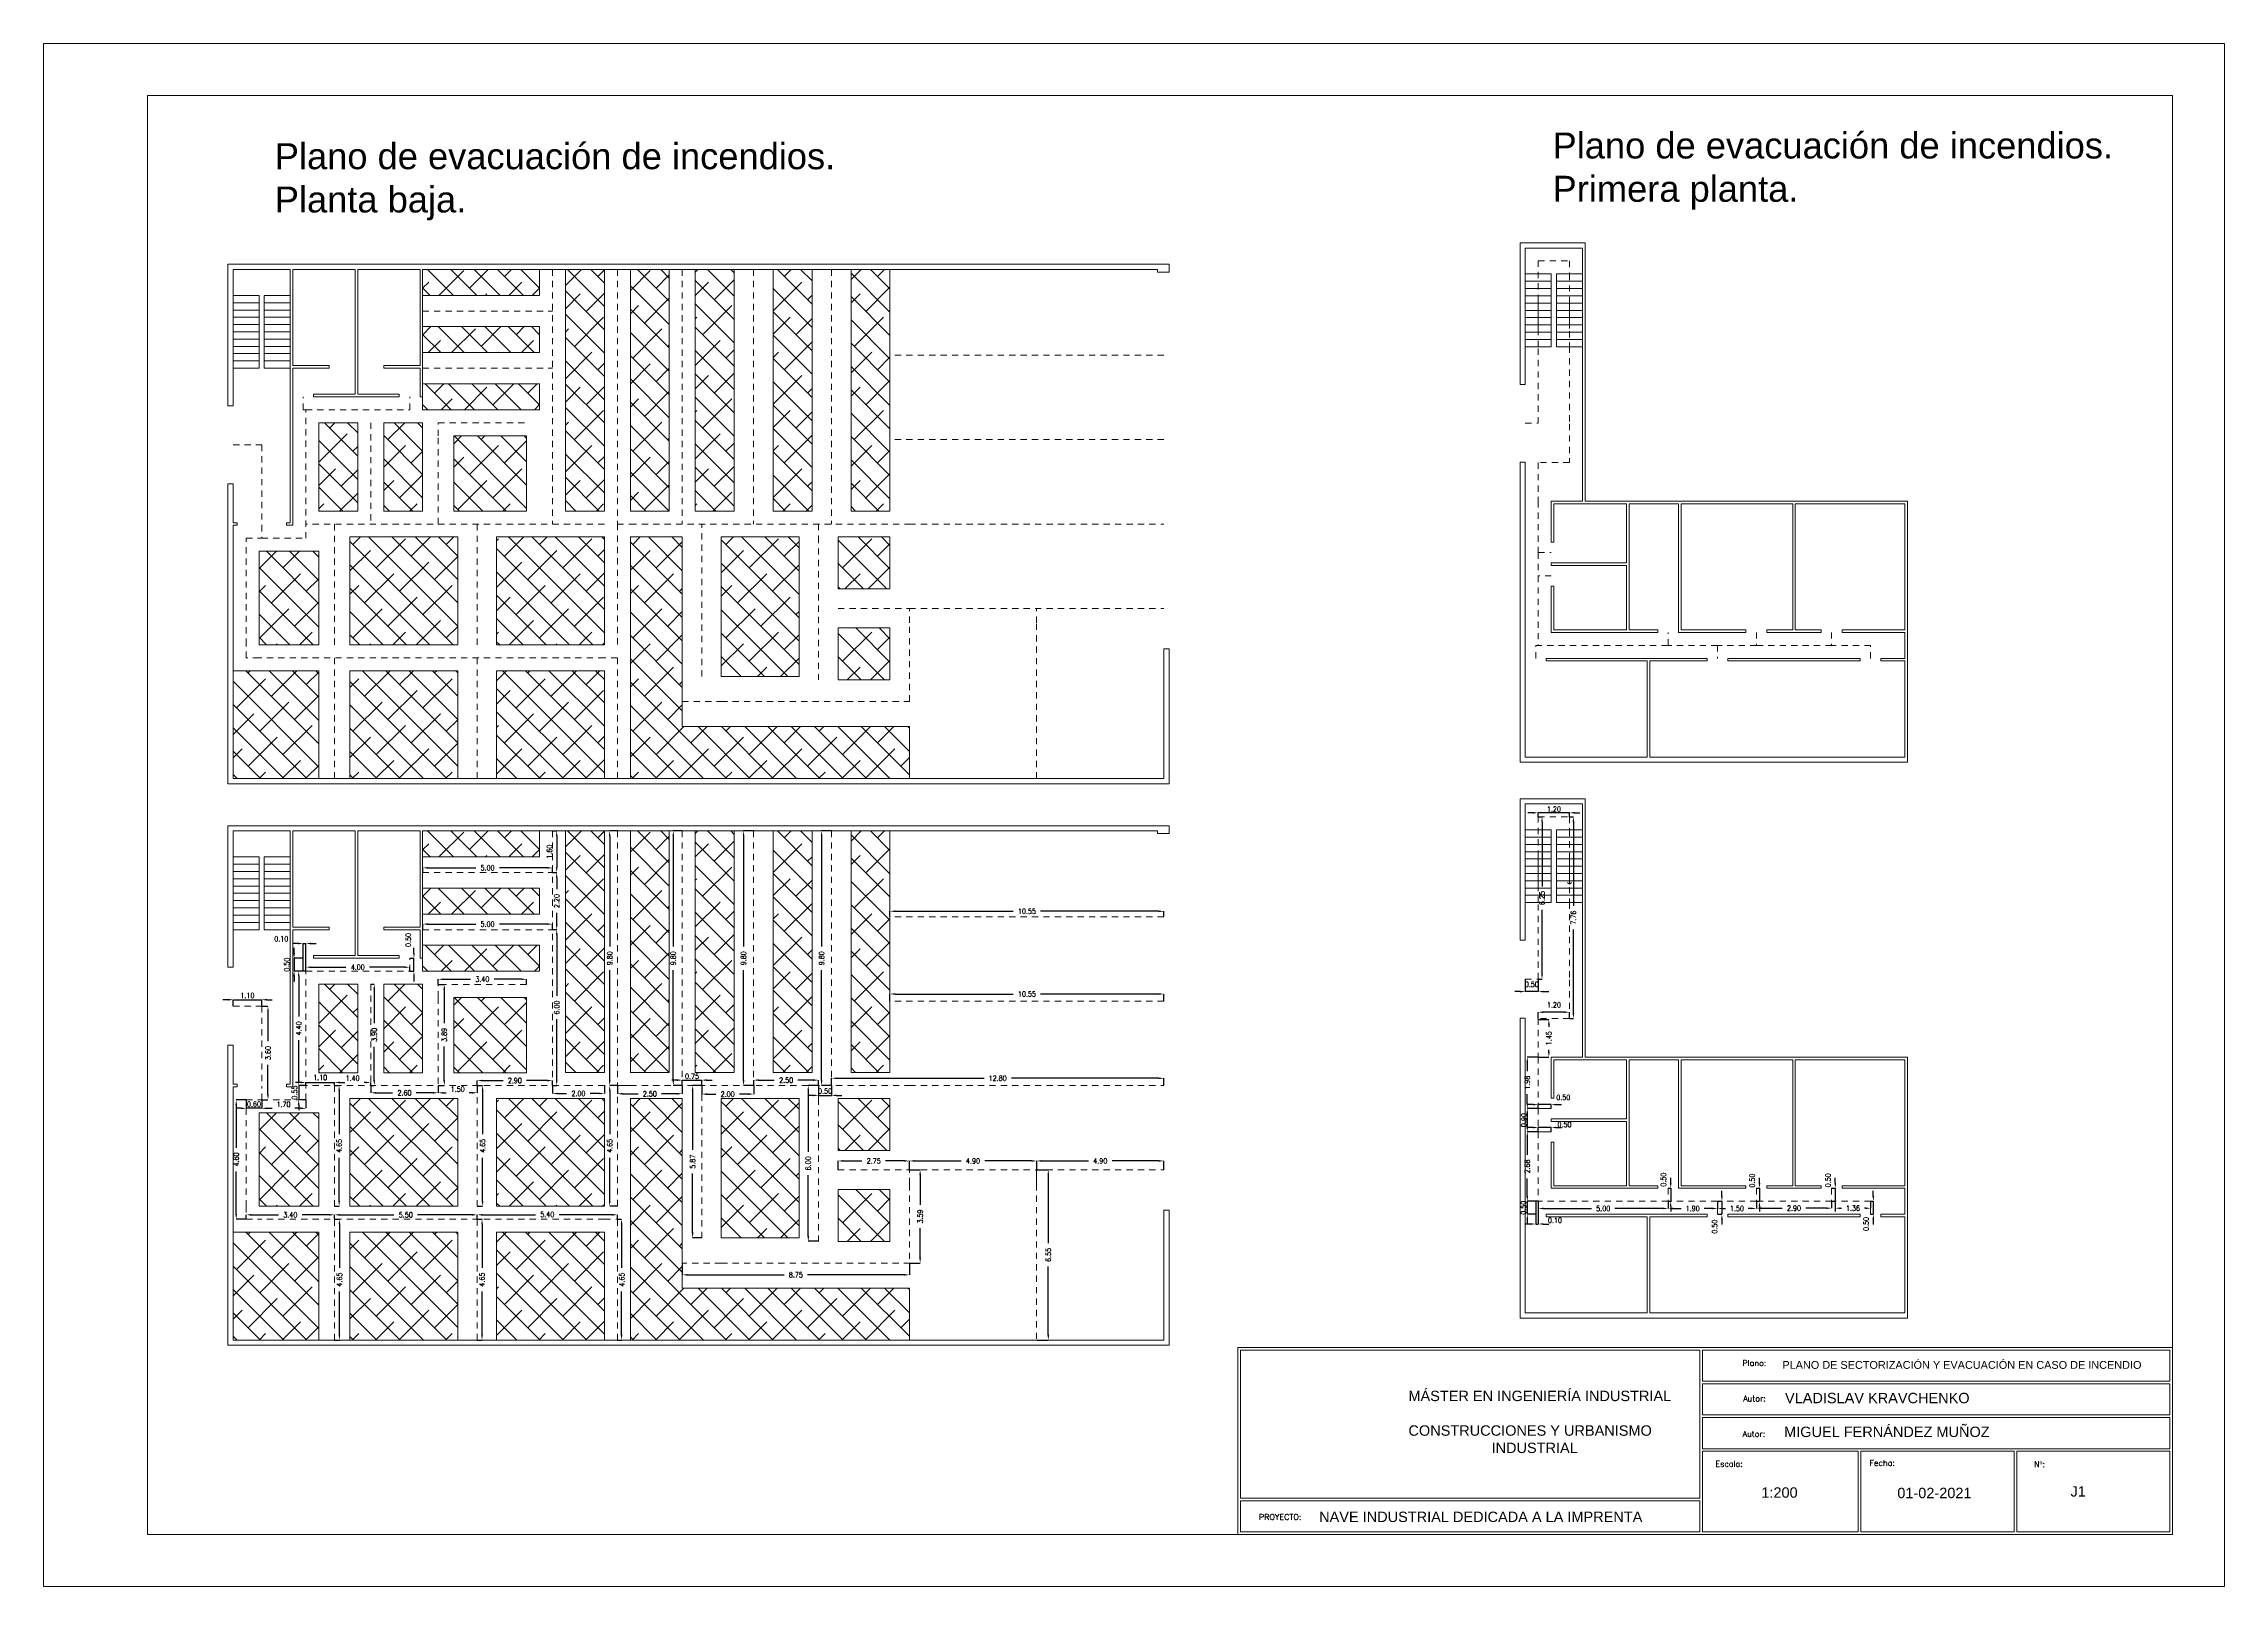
# Model space of a CAD drawing. Header units: inches. Extents: x 48 to 72981, y 3 to 49153.
# Drawn here: x 47.72 to 89.72, y 3 to 32.7 of the extents above; entities that cross this region are included whole.
import ezdxf

# ---------------------------------------------------------------- set-up
doc = ezdxf.new("R2010")
doc.units = ezdxf.units.IN
doc.linetypes.add('ACAD_ISO02W100', pattern=[15, 12, -3])
doc.layers.get('0').update_dxf_attribs({"lineweight": 9})
for name, color, linetype, lineweight in [('Plano1', 7, 'Continuous', 9), ('Plano3', 7, 'Continuous', 9), ('Plano3_rayas', 7, 'ACAD_ISO02W100', 9), ('VG', 7, 'Continuous', 9)]:
    doc.layers.add(name, color=color, linetype=linetype, lineweight=lineweight)
doc.styles.add('80-100', font='romans.shx', dxfattribs={"width": 0.9, "height": 0.1})
doc.styles.get("Standard").update_dxf_attribs({"font": 'arial.ttf'})
doc.dimstyles.new('MOD de 100_conlineas', dxfattribs={"dimtxt": 0.1, "dimasz": 0.1, "dimexe": 0, "dimexo": 0, "dimgap": 0.09, "dimtad": 1, "dimlfac": 2, "dimzin": 1, "dimdsep": 46, "dimtxsty": '80-100', "dimcen": 0.1, "dimclrd": 256, "dimclre": 256, "dimclrt": 256, "dimadec": 0, "dimazin": 0, "dimtfac": 1, "dimtix": 1, "dimtmove": 2, "dimatfit": 3, "dimfxl": 1, "dimtvp": 1.058824, "dimtolj": 1, "dimtzin": 1, "dimarcsym": 0})
pattern_1 = [(315, (37.51015, 44.6076), (0.2245064, 0.2245064), []), (45, (37.51015, 44.6076), (0.2245064, 0.6735192), [0.79375, -0.47625])]
pattern_2 = [(315, (37.51015, 33.79807), (0.2245064, 0.2245064), []), (45, (37.51015, 33.79807), (0.2245064, 0.6735192), [0.79375, -0.47625])]

# ---------------------------------------------------------------- blocks, each defined once
blk = doc.blocks.new('PLANTILLA')
for p, q in [((72903.71, 49199.611), (72885.71, 49199.611)), ((72885.71, 49199.611), (72885.71, 49196.011)), ((72885.76, 49196.711), (72885.76, 49199.561)), ((72885.76, 49199.561), (72894.61, 49199.561)), ((72894.61, 49199.561), (72894.61, 49198.911)), ((72894.66, 49199.561), (72903.66, 49199.561)), ((72894.66, 49198.961), (72894.66, 49199.561)), ((72903.66, 49199.561), (72903.66, 49198.961)), ((72903.71, 49196.011), (72903.71, 49199.611)), ((72894.61, 49198.911), (72894.61, 49198.261)), ((72903.66, 49198.961), (72894.66, 49198.961)), ((72894.66, 49198.911), (72903.66, 49198.911)), ((72894.66, 49198.311), (72894.66, 49198.911)), ((72903.66, 49198.911), (72903.66, 49198.311)), ((72894.61, 49198.261), (72894.61, 49197.611)), ((72903.66, 49198.311), (72894.66, 49198.311)), ((72894.66, 49198.261), (72903.66, 49198.261)), ((72894.66, 49197.661), (72894.66, 49198.261)), ((72903.66, 49198.261), (72903.66, 49197.661)), ((72894.61, 49197.611), (72894.61, 49196.711)), ((72903.66, 49197.661), (72894.66, 49197.661)), ((72894.66, 49197.611), (72897.66, 49197.611)), ((72894.66, 49197.611), (72894.66, 49196.061)), ((72897.66, 49196.061), (72897.66, 49197.611)), ((72897.71, 49197.611), (72900.66, 49197.611)), ((72897.71, 49196.061), (72897.71, 49197.611)), ((72900.66, 49196.061), (72900.66, 49197.611)), ((72900.71, 49197.611), (72903.66, 49197.611)), ((72900.71, 49196.061), (72900.71, 49197.611)), ((72903.66, 49197.611), (72903.66, 49196.061)), ((72885.76, 49196.711), (72894.61, 49196.711)), ((72885.76, 49196.061), (72885.76, 49196.661)), ((72894.61, 49196.661), (72885.76, 49196.661)), ((72894.61, 49196.661), (72894.61, 49196.061)), ((72885.71, 49196.011), (72903.71, 49196.011)), ((72894.61, 49196.061), (72885.76, 49196.061)), ((72897.66, 49196.061), (72894.66, 49196.061)), ((72900.66, 49196.061), (72897.71, 49196.061)), ((72903.66, 49196.061), (72900.71, 49196.061))]:
    blk.add_line(p, q)
at = {"layer": 'VG'}
for p, q in [((72904.71, 49224.711), (72862.71, 49224.711)), ((72862.71, 49224.711), (72862.71, 49195.011)), ((72904.71, 49195.011), (72904.71, 49224.711)), ((72864.71, 49196.011), (72864.71, 49223.711)), ((72864.71, 49223.711), (72903.71, 49223.711)), ((72903.71, 49223.711), (72903.71, 49196.011)), ((72903.71, 49196.011), (72864.71, 49196.011)), ((72862.71, 49195.011), (72904.71, 49195.011))]:
    blk.add_line(p, q, dxfattribs=at)
blk.add_lwpolyline([(72903.71, 49199.561), (72903.71, 49223.711), (72864.71, 49223.711), (72864.71, 49196.011), (72885.71, 49196.011), (72885.71, 49199.611)], dxfattribs=at)
at = {"char_height": 0.11204, "attachment_point": 1}
for s, insert in [('{\\Fsimplex8|c0;Plano:}', (72895.427, 49199.367)), ('{\\Fsimplex8|c0;Autor:}', (72895.441, 49198.685)), ('{\\Fsimplex8|c0;Autor:}', (72895.43, 49198.002)), ('{\\Fsimplex8|c0;Escala:}', (72894.907, 49197.426)), ('{\\Fsimplex8|c0;Fecha:}', (72897.875, 49197.443)), ('{\\Fsimplex8|c0;Nº:}', (72901.047, 49197.419)), ('{\\Fsimplex8|c0;PROYECTO:}', (72886.117, 49196.403))]:
    blk.add_mtext(s, dxfattribs=dict(at, insert=insert))
at = {"char_height": 0.2, "attachment_point": 1}
for s, width, insert in [('MÁSTER EN INGENIERÍA INDUSTRIAL\\P\\PCONSTRUCCIONES Y URBANISMO\\P^I^IINDUSTRIAL', 5.52485, (72888.996, 49198.778)), ('VLADISLAV KRAVCHENKO', 6.14205, (72896.248, 49198.737)), ('MIGUEL FERNÁNDEZ MUÑOZ', 6.14205, (72896.231, 49198.086)), ('01-02-2021', 2.08938, (72898.411, 49196.909)), ('NAVE INDUSTRIAL DEDICADA A LA IMPRENTA', 6.85352, (72887.276, 49196.45))]:
    blk.add_mtext_dynamic_manual_height_columns(s, width=width, gutter_width=1, heights=[0], dxfattribs=dict(at, insert=insert))
blk = doc.blocks.new('*D247')
at = {"layer": 'Plano3', "lineweight": -2, "transparency": 16777216}
for p, q in [((51.268, 14.294), (51.168, 14.294)), ((51.368, 14.168), (51.368, 14.294)), ((51.368, 14.294), (51.918, 14.294)), ((51.918, 14.168), (51.918, 14.294)), ((52.018, 14.294), (52.118, 14.294))]:
    blk.add_line(p, q, dxfattribs=at)
at = {"layer": 'Plano3', "transparency": 16777216}
for points in [[(51.268, 14.311), (51.268, 14.277), (51.368, 14.294)], [(52.018, 14.311), (52.018, 14.277), (51.918, 14.294)]]:
    blk.add_solid(points, dxfattribs=at)
at = {"layer": 'Plano3', "transparency": 16777216, "insert": (51.643, 14.376), "char_height": 0.1, "attachment_point": 5, "style": '80-100'}
blk.add_mtext('\\A1;1.10', dxfattribs=at)
blk = doc.blocks.new('*D248')
at = {"layer": 'Plano3', "lineweight": -2, "transparency": 16777216}
for p, q in [((51.918, 14.168), (52.039, 14.168)), ((52.039, 14.068), (52.039, 13.495)), ((52.039, 12.468), (52.039, 13.04)), ((51.918, 12.368), (52.039, 12.368))]:
    blk.add_line(p, q, dxfattribs=at)
at = {"layer": 'Plano3', "transparency": 16777216}
for points in [[(52.022, 14.068), (52.056, 14.068), (52.039, 14.168)], [(52.022, 12.468), (52.056, 12.468), (52.039, 12.368)]]:
    blk.add_solid(points, dxfattribs=at)
at = {"layer": 'Plano3', "transparency": 16777216, "insert": (52.039, 13.268), "char_height": 0.1, "attachment_point": 5, "rotation": 90, "style": '80-100'}
blk.add_mtext('\\A1;3.60', dxfattribs=at)
blk = doc.blocks.new('*D249')
at = {"layer": 'Plano3', "lineweight": -2, "transparency": 16777216}
for p, q in [((51.518, 12.203), (51.418, 12.203)), ((51.618, 12.368), (51.618, 12.203)), ((51.918, 12.203), (51.618, 12.203)), ((51.918, 12.368), (51.918, 12.203)), ((52.018, 12.203), (52.118, 12.203))]:
    blk.add_line(p, q, dxfattribs=at)
at = {"layer": 'Plano3', "transparency": 16777216}
for points in [[(51.518, 12.22), (51.518, 12.186), (51.618, 12.203)], [(52.018, 12.22), (52.018, 12.186), (51.918, 12.203)]]:
    blk.add_solid(points, dxfattribs=at)
at = {"layer": 'Plano3', "transparency": 16777216, "insert": (51.768, 12.285), "char_height": 0.1, "attachment_point": 5, "style": '80-100'}
blk.add_mtext('\\A1;0.60', dxfattribs=at)
blk = doc.blocks.new('*D250')
at = {"layer": 'Plano3', "lineweight": -2, "transparency": 16777216}
for p, q in [((51.618, 12.368), (51.426, 12.368)), ((51.426, 12.268), (51.426, 11.445)), ((51.426, 10.168), (51.426, 10.99)), ((51.618, 10.068), (51.426, 10.068))]:
    blk.add_line(p, q, dxfattribs=at)
at = {"layer": 'Plano3', "transparency": 16777216}
for points in [[(51.41, 12.268), (51.443, 12.268), (51.426, 12.368)], [(51.41, 10.168), (51.443, 10.168), (51.426, 10.068)]]:
    blk.add_solid(points, dxfattribs=at)
at = {"layer": 'Plano3', "transparency": 16777216, "insert": (51.426, 11.218), "char_height": 0.1, "attachment_point": 5, "rotation": 90, "style": '80-100'}
blk.add_mtext('\\A1;4.60', dxfattribs=at)
blk = doc.blocks.new('*D245')
at = {"layer": 'Plano3', "lineweight": -2, "transparency": 16777216}
for p, q in [((53.318, 10.068), (53.415, 10.068)), ((53.415, 9.968), (53.415, 9.132)), ((53.415, 7.843), (53.415, 8.678)), ((53.318, 7.743), (53.415, 7.743))]:
    blk.add_line(p, q, dxfattribs=at)
at = {"layer": 'Plano3', "transparency": 16777216}
for points in [[(53.398, 9.968), (53.431, 9.968), (53.415, 10.068)], [(53.398, 7.843), (53.431, 7.843), (53.415, 7.743)]]:
    blk.add_solid(points, dxfattribs=at)
at = {"layer": 'Plano3', "transparency": 16777216, "insert": (53.415, 8.905), "char_height": 0.1, "attachment_point": 5, "rotation": 90, "style": '80-100'}
blk.add_mtext('\\A1;4.65', dxfattribs=at)
blk = doc.blocks.new('*D251')
at = {"layer": 'Plano3', "lineweight": -2, "transparency": 16777216}
for p, q in [((53.318, 12.643), (53.409, 12.643)), ((53.409, 12.543), (53.409, 11.707)), ((53.409, 10.418), (53.409, 11.253)), ((53.318, 10.318), (53.409, 10.318))]:
    blk.add_line(p, q, dxfattribs=at)
at = {"layer": 'Plano3', "transparency": 16777216}
for points in [[(53.393, 12.543), (53.426, 12.543), (53.409, 12.643)], [(53.393, 10.418), (53.426, 10.418), (53.409, 10.318)]]:
    blk.add_solid(points, dxfattribs=at)
at = {"layer": 'Plano3', "transparency": 16777216, "insert": (53.409, 11.48), "char_height": 0.1, "attachment_point": 5, "rotation": 90, "style": '80-100'}
blk.add_mtext('\\A1;4.65', dxfattribs=at)
blk = doc.blocks.new('*D252')
at = {"layer": 'Plano3', "lineweight": -2, "transparency": 16777216}
for p, q in [((51.918, 12.368), (51.918, 12.203)), ((52.018, 12.203), (52.117, 12.203)), ((52.668, 12.203), (52.559, 12.203)), ((52.768, 12.368), (52.768, 12.203))]:
    blk.add_line(p, q, dxfattribs=at)
at = {"layer": 'Plano3', "transparency": 16777216}
for points in [[(52.018, 12.22), (52.018, 12.186), (51.918, 12.203)], [(52.668, 12.22), (52.668, 12.186), (52.768, 12.203)]]:
    blk.add_solid(points, dxfattribs=at)
at = {"layer": 'Plano3', "transparency": 16777216, "insert": (52.338, 12.28), "char_height": 0.1, "attachment_point": 5, "style": '80-100'}
blk.add_mtext('\\A1;1.70', dxfattribs=at)
blk = doc.blocks.new('*D253')
at = {"layer": 'Plano3', "lineweight": -2, "transparency": 16777216}
for p, q in [((52.63, 12.743), (52.63, 12.843)), ((52.768, 12.643), (52.63, 12.643)), ((52.63, 12.643), (52.63, 12.368)), ((52.768, 12.368), (52.63, 12.368)), ((52.63, 12.268), (52.63, 12.168))]:
    blk.add_line(p, q, dxfattribs=at)
at = {"layer": 'Plano3', "transparency": 16777216}
for points in [[(52.613, 12.743), (52.647, 12.743), (52.63, 12.643)], [(52.613, 12.268), (52.647, 12.268), (52.63, 12.368)]]:
    blk.add_solid(points, dxfattribs=at)
at = {"layer": 'Plano3', "transparency": 16777216, "insert": (52.551, 12.505), "char_height": 0.1, "attachment_point": 5, "rotation": 90, "style": '80-100'}
blk.add_mtext('\\A1;0.55', dxfattribs=at)
blk = doc.blocks.new('*D254')
at = {"layer": 'Plano3', "lineweight": -2, "transparency": 16777216}
for p, q in [((52.542, 15.193), (52.542, 15.293)), ((52.718, 15.093), (52.542, 15.093)), ((52.542, 15.093), (52.542, 14.843)), ((52.718, 14.843), (52.542, 14.843)), ((52.542, 14.743), (52.542, 14.643))]:
    blk.add_line(p, q, dxfattribs=at)
at = {"layer": 'Plano3', "transparency": 16777216}
for points in [[(52.526, 15.193), (52.559, 15.193), (52.542, 15.093)], [(52.526, 14.743), (52.559, 14.743), (52.542, 14.843)]]:
    blk.add_solid(points, dxfattribs=at)
at = {"layer": 'Plano3', "transparency": 16777216, "insert": (52.402, 14.968), "char_height": 0.1, "attachment_point": 5, "rotation": 90, "style": '80-100'}
blk.add_mtext('\\A1;0.50', dxfattribs=at)
blk = doc.blocks.new('*D255')
at = {"layer": 'Plano3', "lineweight": -2, "transparency": 16777216}
for p, q in [((52.768, 14.843), (52.768, 14.92)), ((52.868, 14.92), (53.54, 14.92)), ((54.668, 14.92), (53.995, 14.92)), ((54.768, 14.843), (54.768, 14.92))]:
    blk.add_line(p, q, dxfattribs=at)
at = {"layer": 'Plano3', "transparency": 16777216}
for points in [[(52.868, 14.936), (52.868, 14.903), (52.768, 14.92)], [(54.668, 14.936), (54.668, 14.903), (54.768, 14.92)]]:
    blk.add_solid(points, dxfattribs=at)
at = {"layer": 'Plano3', "transparency": 16777216, "insert": (53.768, 14.92), "char_height": 0.1, "attachment_point": 5, "style": '80-100'}
blk.add_mtext('\\A1;4.00', dxfattribs=at)
blk = doc.blocks.new('*D256')
at = {"layer": 'Plano3', "lineweight": -2, "transparency": 16777216}
for p, q in [((52.768, 14.843), (52.63, 14.843)), ((52.63, 14.743), (52.63, 13.97)), ((52.63, 12.743), (52.63, 13.515)), ((52.768, 12.643), (52.63, 12.643))]:
    blk.add_line(p, q, dxfattribs=at)
at = {"layer": 'Plano3', "transparency": 16777216}
for points in [[(52.613, 14.743), (52.647, 14.743), (52.63, 14.843)], [(52.613, 12.743), (52.647, 12.743), (52.63, 12.643)]]:
    blk.add_solid(points, dxfattribs=at)
at = {"layer": 'Plano3', "transparency": 16777216, "insert": (52.63, 13.743), "char_height": 0.1, "attachment_point": 5, "rotation": 90, "style": '80-100'}
blk.add_mtext('\\A1;4.40', dxfattribs=at)
blk = doc.blocks.new('*D257')
at = {"layer": 'Plano3', "lineweight": -2, "transparency": 16777216}
for p, q in [((52.618, 15.376), (52.518, 15.376)), ((52.718, 14.843), (52.718, 15.376)), ((52.718, 15.376), (52.768, 15.376)), ((52.768, 14.843), (52.768, 15.376)), ((52.868, 15.376), (52.968, 15.376))]:
    blk.add_line(p, q, dxfattribs=at)
at = {"layer": 'Plano3', "transparency": 16777216}
for points in [[(52.618, 15.392), (52.618, 15.359), (52.718, 15.376)], [(52.868, 15.392), (52.868, 15.359), (52.768, 15.376)]]:
    blk.add_solid(points, dxfattribs=at)
at = {"layer": 'Plano3', "transparency": 16777216, "insert": (52.294, 15.467), "char_height": 0.1, "attachment_point": 5, "style": '80-100'}
blk.add_mtext('\\A1;0.10', dxfattribs=at)
blk = doc.blocks.new('*D258')
at = {"layer": 'Plano3', "lineweight": -2, "transparency": 16777216}
for p, q in [((54.85, 15.193), (54.85, 15.293)), ((54.768, 15.093), (54.85, 15.093)), ((54.768, 14.843), (54.85, 14.843)), ((54.85, 14.843), (54.85, 15.093)), ((54.85, 14.743), (54.85, 14.643))]:
    blk.add_line(p, q, dxfattribs=at)
at = {"layer": 'Plano3', "transparency": 16777216}
for points in [[(54.834, 15.193), (54.867, 15.193), (54.85, 15.093)], [(54.834, 14.743), (54.867, 14.743), (54.85, 14.843)]]:
    blk.add_solid(points, dxfattribs=at)
at = {"layer": 'Plano3', "transparency": 16777216, "insert": (54.741, 15.444), "char_height": 0.1, "attachment_point": 5, "rotation": 90, "style": '80-100'}
blk.add_mtext('\\A1;0.50', dxfattribs=at)
blk = doc.blocks.new('*D259')
at = {"layer": 'Plano3', "lineweight": -2, "transparency": 16777216}
for p, q in [((52.668, 12.701), (52.568, 12.701)), ((52.768, 12.643), (52.768, 12.701)), ((52.768, 12.701), (53.318, 12.701)), ((53.318, 12.643), (53.318, 12.701)), ((53.418, 12.701), (53.518, 12.701))]:
    blk.add_line(p, q, dxfattribs=at)
at = {"layer": 'Plano3', "transparency": 16777216}
for points in [[(52.668, 12.717), (52.668, 12.684), (52.768, 12.701)], [(53.418, 12.717), (53.418, 12.684), (53.318, 12.701)]]:
    blk.add_solid(points, dxfattribs=at)
at = {"layer": 'Plano3', "transparency": 16777216, "insert": (53.044, 12.796), "char_height": 0.1, "attachment_point": 5, "style": '80-100'}
blk.add_mtext('\\A1;1.10', dxfattribs=at)
blk = doc.blocks.new('*D260')
at = {"layer": 'Plano3', "lineweight": -2, "transparency": 16777216}
for p, q in [((53.318, 10.068), (53.318, 10.153)), ((53.418, 10.153), (54.465, 10.153)), ((55.968, 10.153), (54.92, 10.153)), ((56.068, 10.068), (56.068, 10.153))]:
    blk.add_line(p, q, dxfattribs=at)
at = {"layer": 'Plano3', "transparency": 16777216}
for points in [[(53.418, 10.17), (53.418, 10.136), (53.318, 10.153)], [(55.968, 10.17), (55.968, 10.136), (56.068, 10.153)]]:
    blk.add_solid(points, dxfattribs=at)
at = {"layer": 'Plano3', "transparency": 16777216, "insert": (54.693, 10.153), "char_height": 0.1, "attachment_point": 5, "style": '80-100'}
blk.add_mtext('\\A1;5.50', dxfattribs=at)
blk = doc.blocks.new('*D261')
at = {"layer": 'Plano3', "lineweight": -2, "transparency": 16777216}
for p, q in [((51.618, 10.068), (51.618, 10.153)), ((51.718, 10.153), (52.24, 10.153)), ((53.218, 10.153), (52.695, 10.153)), ((53.318, 10.068), (53.318, 10.153))]:
    blk.add_line(p, q, dxfattribs=at)
at = {"layer": 'Plano3', "transparency": 16777216}
for points in [[(51.718, 10.17), (51.718, 10.136), (51.618, 10.153)], [(53.218, 10.17), (53.218, 10.136), (53.318, 10.153)]]:
    blk.add_solid(points, dxfattribs=at)
at = {"layer": 'Plano3', "transparency": 16777216, "insert": (52.468, 10.153), "char_height": 0.1, "attachment_point": 5, "style": '80-100'}
blk.add_mtext('\\A1;3.40', dxfattribs=at)
blk = doc.blocks.new('*D263')
at = {"layer": 'Plano3', "lineweight": -2, "transparency": 16777216}
for p, q in [((56.068, 10.068), (56.161, 10.068)), ((56.161, 9.968), (56.161, 9.132)), ((56.161, 7.843), (56.161, 8.678)), ((56.068, 7.743), (56.161, 7.743))]:
    blk.add_line(p, q, dxfattribs=at)
at = {"layer": 'Plano3', "transparency": 16777216}
for points in [[(56.145, 9.968), (56.178, 9.968), (56.161, 10.068)], [(56.145, 7.843), (56.178, 7.843), (56.161, 7.743)]]:
    blk.add_solid(points, dxfattribs=at)
at = {"layer": 'Plano3', "transparency": 16777216, "insert": (56.161, 8.905), "char_height": 0.1, "attachment_point": 5, "rotation": 90, "style": '80-100'}
blk.add_mtext('\\A1;4.65', dxfattribs=at)
blk = doc.blocks.new('*D264')
at = {"layer": 'Plano3', "lineweight": -2, "transparency": 16777216}
for p, q in [((56.068, 12.643), (56.172, 12.643)), ((56.172, 12.543), (56.172, 11.707)), ((56.172, 10.418), (56.172, 11.253)), ((56.068, 10.318), (56.172, 10.318))]:
    blk.add_line(p, q, dxfattribs=at)
at = {"layer": 'Plano3', "transparency": 16777216}
for points in [[(56.155, 12.543), (56.188, 12.543), (56.172, 12.643)], [(56.155, 10.418), (56.188, 10.418), (56.172, 10.318)]]:
    blk.add_solid(points, dxfattribs=at)
at = {"layer": 'Plano3', "transparency": 16777216, "insert": (56.172, 11.48), "char_height": 0.1, "attachment_point": 5, "rotation": 90, "style": '80-100'}
blk.add_mtext('\\A1;4.65', dxfattribs=at)
blk = doc.blocks.new('*D265')
at = {"layer": 'Plano3', "lineweight": -2, "transparency": 16777216}
for p, q in [((53.318, 12.643), (53.318, 12.701)), ((53.418, 12.701), (53.447, 12.701)), ((53.918, 12.701), (53.889, 12.701)), ((54.018, 12.643), (54.018, 12.701))]:
    blk.add_line(p, q, dxfattribs=at)
at = {"layer": 'Plano3', "transparency": 16777216}
for points in [[(53.418, 12.717), (53.418, 12.684), (53.318, 12.701)], [(53.918, 12.717), (53.918, 12.684), (54.018, 12.701)]]:
    blk.add_solid(points, dxfattribs=at)
at = {"layer": 'Plano3', "transparency": 16777216, "insert": (53.668, 12.782), "char_height": 0.1, "attachment_point": 5, "style": '80-100'}
blk.add_mtext('\\A1;1.40', dxfattribs=at)
blk = doc.blocks.new('*D266')
at = {"layer": 'Plano3', "lineweight": -2, "transparency": 16777216}
for p, q in [((54.018, 14.593), (54.086, 14.593)), ((54.086, 14.493), (54.086, 13.845)), ((54.086, 12.743), (54.086, 13.39)), ((54.018, 12.643), (54.086, 12.643))]:
    blk.add_line(p, q, dxfattribs=at)
at = {"layer": 'Plano3', "transparency": 16777216}
for points in [[(54.069, 14.493), (54.103, 14.493), (54.086, 14.593)], [(54.069, 12.743), (54.103, 12.743), (54.086, 12.643)]]:
    blk.add_solid(points, dxfattribs=at)
at = {"layer": 'Plano3', "transparency": 16777216, "insert": (54.086, 13.618), "char_height": 0.1, "attachment_point": 5, "rotation": 90, "style": '80-100'}
blk.add_mtext('\\A1;3.90', dxfattribs=at)
blk = doc.blocks.new('*D267')
at = {"layer": 'Plano3', "lineweight": -2, "transparency": 16777216}
for p, q in [((55.318, 12.643), (55.318, 12.502)), ((56.068, 12.643), (56.068, 12.502)), ((55.418, 12.502), (55.472, 12.502)), ((55.968, 12.502), (55.913, 12.502))]:
    blk.add_line(p, q, dxfattribs=at)
at = {"layer": 'Plano3', "transparency": 16777216}
for points in [[(55.418, 12.518), (55.418, 12.485), (55.318, 12.502)], [(55.968, 12.518), (55.968, 12.485), (56.068, 12.502)]]:
    blk.add_solid(points, dxfattribs=at)
at = {"layer": 'Plano3', "transparency": 16777216, "insert": (55.693, 12.571), "char_height": 0.1, "attachment_point": 5, "style": '80-100'}
blk.add_mtext('\\A1;1.50', dxfattribs=at)
blk = doc.blocks.new('*D246')
at = {"layer": 'Plano3', "lineweight": -2, "transparency": 16777216}
for p, q in [((54.018, 12.643), (54.018, 12.502)), ((55.318, 12.643), (55.318, 12.502)), ((54.118, 12.502), (54.44, 12.502)), ((55.218, 12.502), (54.895, 12.502))]:
    blk.add_line(p, q, dxfattribs=at)
at = {"layer": 'Plano3', "transparency": 16777216}
for points in [[(54.118, 12.518), (54.118, 12.485), (54.018, 12.502)], [(55.218, 12.518), (55.218, 12.485), (55.318, 12.502)]]:
    blk.add_solid(points, dxfattribs=at)
at = {"layer": 'Plano3', "transparency": 16777216, "insert": (54.668, 12.502), "char_height": 0.1, "attachment_point": 5, "style": '80-100'}
blk.add_mtext('\\A1;2.60', dxfattribs=at)
blk = doc.blocks.new('*D268')
at = {"layer": 'Plano3', "lineweight": -2, "transparency": 16777216}
for p, q in [((57.518, 17.543), (57.599, 17.543)), ((57.599, 17.443), (57.599, 16.843)), ((57.518, 16.743), (57.599, 16.743))]:
    blk.add_line(p, q, dxfattribs=at)
at = {"layer": 'Plano3', "transparency": 16777216}
for points in [[(57.583, 17.443), (57.616, 17.443), (57.599, 17.543)], [(57.583, 16.843), (57.616, 16.843), (57.599, 16.743)]]:
    blk.add_solid(points, dxfattribs=at)
at = {"layer": 'Plano3', "transparency": 16777216, "insert": (57.459, 17.143), "char_height": 0.1, "attachment_point": 5, "rotation": 90, "style": '80-100'}
blk.add_mtext('\\A1;1.60', dxfattribs=at)
blk = doc.blocks.new('*D269')
at = {"layer": 'Plano3', "lineweight": -2, "transparency": 16777216}
for p, q in [((57.518, 16.743), (57.599, 16.743)), ((57.599, 16.643), (57.599, 16.42)), ((57.599, 15.743), (57.599, 15.965)), ((57.518, 15.643), (57.599, 15.643))]:
    blk.add_line(p, q, dxfattribs=at)
at = {"layer": 'Plano3', "transparency": 16777216}
for points in [[(57.583, 16.643), (57.616, 16.643), (57.599, 16.743)], [(57.583, 15.743), (57.616, 15.743), (57.599, 15.643)]]:
    blk.add_solid(points, dxfattribs=at)
at = {"layer": 'Plano3', "transparency": 16777216, "insert": (57.599, 16.193), "char_height": 0.1, "attachment_point": 5, "rotation": 90, "style": '80-100'}
blk.add_mtext('\\A1;2.20', dxfattribs=at)
blk = doc.blocks.new('*D270')
at = {"layer": 'Plano3', "lineweight": -2, "transparency": 16777216}
for p, q in [((57.518, 15.643), (57.599, 15.643)), ((57.599, 15.543), (57.599, 14.368)), ((57.599, 12.743), (57.599, 13.918)), ((57.518, 12.643), (57.599, 12.643))]:
    blk.add_line(p, q, dxfattribs=at)
at = {"layer": 'Plano3', "transparency": 16777216}
for points in [[(57.583, 15.543), (57.616, 15.543), (57.599, 15.643)], [(57.583, 12.743), (57.616, 12.743), (57.599, 12.643)]]:
    blk.add_solid(points, dxfattribs=at)
at = {"layer": 'Plano3', "transparency": 16777216, "insert": (57.599, 14.143), "char_height": 0.1, "attachment_point": 5, "rotation": 90, "style": '80-100'}
blk.add_mtext('\\A1;6.00', dxfattribs=at)
blk = doc.blocks.new('*D271')
at = {"layer": 'Plano3', "lineweight": -2, "transparency": 16777216}
for p, q in [((55.018, 16.743), (55.018, 16.833)), ((55.118, 16.833), (56.04, 16.833)), ((57.418, 16.833), (56.495, 16.833)), ((57.518, 16.743), (57.518, 16.833))]:
    blk.add_line(p, q, dxfattribs=at)
at = {"layer": 'Plano3', "transparency": 16777216}
for points in [[(55.118, 16.849), (55.118, 16.816), (55.018, 16.833)], [(57.418, 16.849), (57.418, 16.816), (57.518, 16.833)]]:
    blk.add_solid(points, dxfattribs=at)
at = {"layer": 'Plano3', "transparency": 16777216, "insert": (56.268, 16.833), "char_height": 0.1, "attachment_point": 5, "style": '80-100'}
blk.add_mtext('\\A1;5.00', dxfattribs=at)
blk = doc.blocks.new('*D272')
at = {"layer": 'Plano3', "lineweight": -2, "transparency": 16777216}
for p, q in [((55.018, 15.643), (55.018, 15.75)), ((55.118, 15.75), (56.04, 15.75)), ((57.418, 15.75), (56.495, 15.75)), ((57.518, 15.643), (57.518, 15.75))]:
    blk.add_line(p, q, dxfattribs=at)
at = {"layer": 'Plano3', "transparency": 16777216}
for points in [[(55.118, 15.766), (55.118, 15.733), (55.018, 15.75)], [(57.418, 15.766), (57.418, 15.733), (57.518, 15.75)]]:
    blk.add_solid(points, dxfattribs=at)
at = {"layer": 'Plano3', "transparency": 16777216, "insert": (56.268, 15.75), "char_height": 0.1, "attachment_point": 5, "style": '80-100'}
blk.add_mtext('\\A1;5.00', dxfattribs=at)
blk = doc.blocks.new('*D273')
at = {"layer": 'Plano3', "lineweight": -2, "transparency": 16777216}
for p, q in [((55.318, 14.59), (55.318, 14.688)), ((55.418, 14.688), (55.94, 14.688)), ((56.918, 14.688), (56.395, 14.688)), ((57.018, 14.59), (57.018, 14.688))]:
    blk.add_line(p, q, dxfattribs=at)
at = {"layer": 'Plano3', "transparency": 16777216}
for points in [[(55.418, 14.704), (55.418, 14.671), (55.318, 14.688)], [(56.918, 14.704), (56.918, 14.671), (57.018, 14.688)]]:
    blk.add_solid(points, dxfattribs=at)
at = {"layer": 'Plano3', "transparency": 16777216, "insert": (56.168, 14.688), "char_height": 0.1, "attachment_point": 5, "style": '80-100'}
blk.add_mtext('\\A1;3.40', dxfattribs=at)
blk = doc.blocks.new('*D274')
at = {"layer": 'Plano3', "lineweight": -2, "transparency": 16777216}
for p, q in [((55.318, 14.59), (55.434, 14.59)), ((55.434, 14.49), (55.434, 13.841)), ((55.434, 12.743), (55.434, 13.391)), ((55.318, 12.643), (55.434, 12.643))]:
    blk.add_line(p, q, dxfattribs=at)
at = {"layer": 'Plano3', "transparency": 16777216}
for points in [[(55.417, 14.49), (55.451, 14.49), (55.434, 14.59)], [(55.417, 12.743), (55.451, 12.743), (55.434, 12.643)]]:
    blk.add_solid(points, dxfattribs=at)
at = {"layer": 'Plano3', "transparency": 16777216, "insert": (55.434, 13.616), "char_height": 0.1, "attachment_point": 5, "rotation": 90, "style": '80-100'}
blk.add_mtext('\\A1;3.89', dxfattribs=at)
blk = doc.blocks.new('*D275')
at = {"layer": 'Plano3', "lineweight": -2, "transparency": 16777216}
for p, q in [((56.068, 12.643), (56.068, 12.737)), ((56.168, 12.737), (56.565, 12.737)), ((57.418, 12.737), (57.02, 12.737)), ((57.518, 12.643), (57.518, 12.737))]:
    blk.add_line(p, q, dxfattribs=at)
at = {"layer": 'Plano3', "transparency": 16777216}
for points in [[(56.168, 12.754), (56.168, 12.721), (56.068, 12.737)], [(57.418, 12.754), (57.418, 12.721), (57.518, 12.737)]]:
    blk.add_solid(points, dxfattribs=at)
at = {"layer": 'Plano3', "transparency": 16777216, "insert": (56.793, 12.737), "char_height": 0.1, "attachment_point": 5, "style": '80-100'}
blk.add_mtext('\\A1;2.90', dxfattribs=at)
blk = doc.blocks.new('*D276')
at = {"layer": 'Plano3', "lineweight": -2, "transparency": 16777216}
for p, q in [((57.518, 12.643), (57.518, 12.489)), ((58.518, 12.643), (58.518, 12.489)), ((57.618, 12.489), (57.79, 12.489)), ((58.418, 12.489), (58.245, 12.489))]:
    blk.add_line(p, q, dxfattribs=at)
at = {"layer": 'Plano3', "transparency": 16777216}
for points in [[(57.618, 12.505), (57.618, 12.472), (57.518, 12.489)], [(58.418, 12.505), (58.418, 12.472), (58.518, 12.489)]]:
    blk.add_solid(points, dxfattribs=at)
at = {"layer": 'Plano3', "transparency": 16777216, "insert": (58.018, 12.489), "char_height": 0.1, "attachment_point": 5, "style": '80-100'}
blk.add_mtext('\\A1;2.00', dxfattribs=at)
blk = doc.blocks.new('*D277')
at = {"layer": 'Plano3', "lineweight": -2, "transparency": 16777216}
for p, q in [((58.768, 17.543), (58.62, 17.543)), ((58.62, 17.443), (58.62, 15.32)), ((58.62, 12.743), (58.62, 14.865)), ((58.768, 12.643), (58.62, 12.643))]:
    blk.add_line(p, q, dxfattribs=at)
at = {"layer": 'Plano3', "transparency": 16777216}
for points in [[(58.603, 17.443), (58.636, 17.443), (58.62, 17.543)], [(58.603, 12.743), (58.636, 12.743), (58.62, 12.643)]]:
    blk.add_solid(points, dxfattribs=at)
at = {"layer": 'Plano3', "transparency": 16777216, "insert": (58.62, 15.093), "char_height": 0.1, "attachment_point": 5, "rotation": 90, "style": '80-100'}
blk.add_mtext('\\A1;9.80', dxfattribs=at)
blk = doc.blocks.new('*D278')
at = {"layer": 'Plano3', "lineweight": -2, "transparency": 16777216}
for p, q in [((58.768, 12.643), (58.768, 12.483)), ((60.018, 12.643), (60.018, 12.483)), ((58.868, 12.483), (59.165, 12.483)), ((59.918, 12.483), (59.62, 12.483))]:
    blk.add_line(p, q, dxfattribs=at)
at = {"layer": 'Plano3', "transparency": 16777216}
for points in [[(58.868, 12.5), (58.868, 12.467), (58.768, 12.483)], [(59.918, 12.5), (59.918, 12.467), (60.018, 12.483)]]:
    blk.add_solid(points, dxfattribs=at)
at = {"layer": 'Plano3', "transparency": 16777216, "insert": (59.393, 12.483), "char_height": 0.1, "attachment_point": 5, "style": '80-100'}
blk.add_mtext('\\A1;2.50', dxfattribs=at)
blk = doc.blocks.new('*D279')
at = {"layer": 'Plano3', "lineweight": -2, "transparency": 16777216}
for p, q in [((60.018, 17.543), (59.844, 17.543)), ((59.844, 17.443), (59.844, 15.32)), ((59.844, 12.743), (59.844, 14.865)), ((60.018, 12.643), (59.844, 12.643))]:
    blk.add_line(p, q, dxfattribs=at)
at = {"layer": 'Plano3', "transparency": 16777216}
for points in [[(59.828, 17.443), (59.861, 17.443), (59.844, 17.543)], [(59.828, 12.743), (59.861, 12.743), (59.844, 12.643)]]:
    blk.add_solid(points, dxfattribs=at)
at = {"layer": 'Plano3', "transparency": 16777216, "insert": (59.844, 15.093), "char_height": 0.1, "attachment_point": 5, "rotation": 90, "style": '80-100'}
blk.add_mtext('\\A1;9.80', dxfattribs=at)
blk = doc.blocks.new('*D280')
at = {"layer": 'Plano3', "lineweight": -2, "transparency": 16777216}
for p, q in [((61.393, 17.543), (61.198, 17.543)), ((61.198, 17.443), (61.198, 15.32)), ((61.198, 12.743), (61.198, 14.865)), ((61.393, 12.643), (61.198, 12.643))]:
    blk.add_line(p, q, dxfattribs=at)
at = {"layer": 'Plano3', "transparency": 16777216}
for points in [[(61.182, 17.443), (61.215, 17.443), (61.198, 17.543)], [(61.182, 12.743), (61.215, 12.743), (61.198, 12.643)]]:
    blk.add_solid(points, dxfattribs=at)
at = {"layer": 'Plano3', "transparency": 16777216, "insert": (61.198, 15.093), "char_height": 0.1, "attachment_point": 5, "rotation": 90, "style": '80-100'}
blk.add_mtext('\\A1;9.80', dxfattribs=at)
blk = doc.blocks.new('*D281')
at = {"layer": 'Plano3', "lineweight": -2, "transparency": 16777216}
for p, q in [((62.893, 17.543), (62.701, 17.543)), ((62.701, 17.443), (62.701, 15.32)), ((62.701, 12.743), (62.701, 14.865)), ((62.893, 12.643), (62.701, 12.643))]:
    blk.add_line(p, q, dxfattribs=at)
at = {"layer": 'Plano3', "transparency": 16777216}
for points in [[(62.685, 17.443), (62.718, 17.443), (62.701, 17.543)], [(62.685, 12.743), (62.718, 12.743), (62.701, 12.643)]]:
    blk.add_solid(points, dxfattribs=at)
at = {"layer": 'Plano3', "transparency": 16777216, "insert": (62.701, 15.093), "char_height": 0.1, "attachment_point": 5, "rotation": 90, "style": '80-100'}
blk.add_mtext('\\A1;9.80', dxfattribs=at)
blk = doc.blocks.new('*D282')
at = {"layer": 'Plano3', "lineweight": -2, "transparency": 16777216}
for p, q in [((60.393, 12.643), (60.217, 12.643)), ((60.217, 12.543), (60.217, 11.402)), ((60.217, 9.807), (60.217, 10.948)), ((60.393, 9.707), (60.217, 9.707))]:
    blk.add_line(p, q, dxfattribs=at)
at = {"layer": 'Plano3', "transparency": 16777216}
for points in [[(60.2, 12.543), (60.234, 12.543), (60.217, 12.643)], [(60.2, 9.807), (60.234, 9.807), (60.217, 9.707)]]:
    blk.add_solid(points, dxfattribs=at)
at = {"layer": 'Plano3', "transparency": 16777216, "insert": (60.217, 11.175), "char_height": 0.1, "attachment_point": 5, "rotation": 90, "style": '80-100'}
blk.add_mtext('\\A1;5.87', dxfattribs=at)
blk = doc.blocks.new('*D283')
at = {"layer": 'Plano3', "lineweight": -2, "transparency": 16777216}
for p, q in [((62.643, 12.643), (62.444, 12.643)), ((62.444, 12.543), (62.444, 11.368)), ((62.444, 9.743), (62.444, 10.918)), ((62.643, 9.643), (62.444, 9.643))]:
    blk.add_line(p, q, dxfattribs=at)
at = {"layer": 'Plano3', "transparency": 16777216}
for points in [[(62.428, 12.543), (62.461, 12.543), (62.444, 12.643)], [(62.428, 9.743), (62.461, 9.743), (62.444, 9.643)]]:
    blk.add_solid(points, dxfattribs=at)
at = {"layer": 'Plano3', "transparency": 16777216, "insert": (62.444, 11.143), "char_height": 0.1, "attachment_point": 5, "rotation": 90, "style": '80-100'}
blk.add_mtext('\\A1;6.00', dxfattribs=at)
blk = doc.blocks.new('*D284')
at = {"layer": 'Plano3', "lineweight": -2, "transparency": 16777216}
for p, q in [((64.393, 11.018), (64.599, 11.018)), ((64.599, 10.918), (64.599, 10.346)), ((64.599, 9.325), (64.599, 9.896)), ((64.393, 9.225), (64.599, 9.225))]:
    blk.add_line(p, q, dxfattribs=at)
at = {"layer": 'Plano3', "transparency": 16777216}
for points in [[(64.582, 10.918), (64.615, 10.918), (64.599, 11.018)], [(64.582, 9.325), (64.615, 9.325), (64.599, 9.225)]]:
    blk.add_solid(points, dxfattribs=at)
at = {"layer": 'Plano3', "transparency": 16777216, "insert": (64.599, 10.121), "char_height": 0.1, "attachment_point": 5, "rotation": 90, "style": '80-100'}
blk.add_mtext('\\A1;3.59', dxfattribs=at)
blk = doc.blocks.new('*D285')
at = {"layer": 'Plano3', "lineweight": -2, "transparency": 16777216}
for p, q in [((63.018, 11.018), (63.018, 11.19)), ((63.118, 11.19), (63.478, 11.19)), ((64.293, 11.19), (63.932, 11.19)), ((64.393, 11.018), (64.393, 11.19))]:
    blk.add_line(p, q, dxfattribs=at)
at = {"layer": 'Plano3', "transparency": 16777216}
for points in [[(63.118, 11.207), (63.118, 11.174), (63.018, 11.19)], [(64.293, 11.207), (64.293, 11.174), (64.393, 11.19)]]:
    blk.add_solid(points, dxfattribs=at)
at = {"layer": 'Plano3', "transparency": 16777216, "insert": (63.705, 11.19), "char_height": 0.1, "attachment_point": 5, "style": '80-100'}
blk.add_mtext('\\A1;2.75', dxfattribs=at)
blk = doc.blocks.new('*D286')
at = {"layer": 'Plano3', "lineweight": -2, "transparency": 16777216}
for p, q in [((64.393, 11.018), (64.393, 11.19)), ((64.493, 11.19), (65.39, 11.19)), ((66.743, 11.19), (65.845, 11.19)), ((66.843, 11.018), (66.843, 11.19))]:
    blk.add_line(p, q, dxfattribs=at)
at = {"layer": 'Plano3', "transparency": 16777216}
for points in [[(64.493, 11.207), (64.493, 11.174), (64.393, 11.19)], [(66.743, 11.207), (66.743, 11.174), (66.843, 11.19)]]:
    blk.add_solid(points, dxfattribs=at)
at = {"layer": 'Plano3', "transparency": 16777216, "insert": (65.618, 11.19), "char_height": 0.1, "attachment_point": 5, "style": '80-100'}
blk.add_mtext('\\A1;4.90', dxfattribs=at)
blk = doc.blocks.new('*D287')
at = {"layer": 'Plano3', "lineweight": -2, "transparency": 16777216}
for p, q in [((66.843, 11.018), (66.843, 11.19)), ((66.943, 11.19), (67.84, 11.19)), ((69.193, 11.19), (68.295, 11.19)), ((69.293, 11.018), (69.293, 11.19))]:
    blk.add_line(p, q, dxfattribs=at)
at = {"layer": 'Plano3', "transparency": 16777216}
for points in [[(66.943, 11.207), (66.943, 11.174), (66.843, 11.19)], [(69.193, 11.207), (69.193, 11.174), (69.293, 11.19)]]:
    blk.add_solid(points, dxfattribs=at)
at = {"layer": 'Plano3', "transparency": 16777216, "insert": (68.068, 11.19), "char_height": 0.1, "attachment_point": 5, "style": '80-100'}
blk.add_mtext('\\A1;4.90', dxfattribs=at)
blk = doc.blocks.new('*D288')
at = {"layer": 'Plano3', "lineweight": -2, "transparency": 16777216}
for p, q in [((66.843, 11.018), (67.067, 11.018)), ((67.067, 10.918), (67.067, 9.605)), ((67.067, 7.843), (67.067, 9.155)), ((66.843, 7.743), (67.067, 7.743))]:
    blk.add_line(p, q, dxfattribs=at)
at = {"layer": 'Plano3', "transparency": 16777216}
for points in [[(67.05, 10.918), (67.084, 10.918), (67.067, 11.018)], [(67.05, 7.843), (67.084, 7.843), (67.067, 7.743)]]:
    blk.add_solid(points, dxfattribs=at)
at = {"layer": 'Plano3', "transparency": 16777216, "insert": (67.067, 9.38), "char_height": 0.1, "attachment_point": 5, "rotation": 90, "style": '80-100'}
blk.add_mtext('\\A1;6.55', dxfattribs=at)
blk = doc.blocks.new('*D289')
at = {"layer": 'Plano3', "lineweight": -2, "transparency": 16777216}
for p, q in [((64.018, 15.893), (64.018, 15.996)), ((64.118, 15.996), (66.391, 15.996)), ((69.193, 15.996), (66.919, 15.996)), ((69.293, 15.893), (69.293, 15.996))]:
    blk.add_line(p, q, dxfattribs=at)
at = {"layer": 'Plano3', "transparency": 16777216}
for points in [[(64.118, 16.013), (64.118, 15.98), (64.018, 15.996)], [(69.193, 16.013), (69.193, 15.98), (69.293, 15.996)]]:
    blk.add_solid(points, dxfattribs=at)
at = {"layer": 'Plano3', "transparency": 16777216, "insert": (66.655, 15.996), "char_height": 0.1, "attachment_point": 5, "style": '80-100'}
blk.add_mtext('\\A1;10.55', dxfattribs=at)
blk = doc.blocks.new('*D290')
at = {"layer": 'Plano3', "lineweight": -2, "transparency": 16777216}
for p, q in [((64.018, 14.268), (64.018, 14.404)), ((64.118, 14.404), (66.391, 14.404)), ((69.193, 14.404), (66.919, 14.404)), ((69.293, 14.268), (69.293, 14.404))]:
    blk.add_line(p, q, dxfattribs=at)
at = {"layer": 'Plano3', "transparency": 16777216}
for points in [[(64.118, 14.42), (64.118, 14.387), (64.018, 14.404)], [(69.193, 14.42), (69.193, 14.387), (69.293, 14.404)]]:
    blk.add_solid(points, dxfattribs=at)
at = {"layer": 'Plano3', "transparency": 16777216, "insert": (66.655, 14.404), "char_height": 0.1, "attachment_point": 5, "style": '80-100'}
blk.add_mtext('\\A1;10.55', dxfattribs=at)
blk = doc.blocks.new('*D291')
at = {"layer": 'Plano3', "lineweight": -2, "transparency": 16777216}
for p, q in [((62.893, 12.643), (62.893, 12.781)), ((62.993, 12.781), (65.829, 12.781)), ((69.193, 12.781), (66.356, 12.781)), ((69.293, 12.643), (69.293, 12.781))]:
    blk.add_line(p, q, dxfattribs=at)
at = {"layer": 'Plano3', "transparency": 16777216}
for points in [[(62.993, 12.798), (62.993, 12.765), (62.893, 12.781)], [(69.193, 12.798), (69.193, 12.765), (69.293, 12.781)]]:
    blk.add_solid(points, dxfattribs=at)
at = {"layer": 'Plano3', "transparency": 16777216, "insert": (66.093, 12.781), "char_height": 0.1, "attachment_point": 5, "style": '80-100'}
blk.add_mtext('\\A1;12.80', dxfattribs=at)
blk = doc.blocks.new('*D292')
at = {"layer": 'Plano3', "lineweight": -2, "transparency": 16777216}
for p, q in [((60.018, 9.225), (60.018, 8.997)), ((60.118, 8.997), (61.978, 8.997)), ((64.293, 8.997), (62.432, 8.997)), ((64.393, 9.225), (64.393, 8.997))]:
    blk.add_line(p, q, dxfattribs=at)
at = {"layer": 'Plano3', "transparency": 16777216}
for points in [[(60.118, 9.014), (60.118, 8.981), (60.018, 8.997)], [(64.293, 9.014), (64.293, 8.981), (64.393, 8.997)]]:
    blk.add_solid(points, dxfattribs=at)
at = {"layer": 'Plano3', "transparency": 16777216, "insert": (62.205, 8.997), "char_height": 0.1, "attachment_point": 5, "style": '80-100'}
blk.add_mtext('\\A1;8.75', dxfattribs=at)
blk = doc.blocks.new('*D293')
at = {"layer": 'Plano3', "lineweight": -2, "transparency": 16777216}
for p, q in [((59.918, 12.746), (59.818, 12.746)), ((60.018, 12.643), (60.018, 12.746)), ((60.018, 12.746), (60.393, 12.746)), ((60.393, 12.643), (60.393, 12.746)), ((60.493, 12.746), (60.593, 12.746))]:
    blk.add_line(p, q, dxfattribs=at)
at = {"layer": 'Plano3', "transparency": 16777216}
for points in [[(59.918, 12.763), (59.918, 12.729), (60.018, 12.746)], [(60.493, 12.763), (60.493, 12.729), (60.393, 12.746)]]:
    blk.add_solid(points, dxfattribs=at)
at = {"layer": 'Plano3', "transparency": 16777216, "insert": (60.205, 12.82), "char_height": 0.1, "attachment_point": 5, "style": '80-100'}
blk.add_mtext('\\A1;0.75', dxfattribs=at)
blk = doc.blocks.new('*D294')
at = {"layer": 'Plano3', "lineweight": -2, "transparency": 16777216}
for p, q in [((60.393, 12.643), (60.393, 12.477)), ((61.393, 12.643), (61.393, 12.477)), ((60.493, 12.477), (60.665, 12.477)), ((61.293, 12.477), (61.12, 12.477))]:
    blk.add_line(p, q, dxfattribs=at)
at = {"layer": 'Plano3', "transparency": 16777216}
for points in [[(60.493, 12.493), (60.493, 12.46), (60.393, 12.477)], [(61.293, 12.493), (61.293, 12.46), (61.393, 12.477)]]:
    blk.add_solid(points, dxfattribs=at)
at = {"layer": 'Plano3', "transparency": 16777216, "insert": (60.893, 12.477), "char_height": 0.1, "attachment_point": 5, "style": '80-100'}
blk.add_mtext('\\A1;2.00', dxfattribs=at)
blk = doc.blocks.new('*D295')
at = {"layer": 'Plano3', "lineweight": -2, "transparency": 16777216}
for p, q in [((61.393, 12.643), (61.393, 12.746)), ((61.493, 12.746), (61.79, 12.746)), ((62.543, 12.746), (62.245, 12.746)), ((62.643, 12.643), (62.643, 12.746))]:
    blk.add_line(p, q, dxfattribs=at)
at = {"layer": 'Plano3', "transparency": 16777216}
for points in [[(61.493, 12.763), (61.493, 12.729), (61.393, 12.746)], [(62.543, 12.763), (62.543, 12.729), (62.643, 12.746)]]:
    blk.add_solid(points, dxfattribs=at)
at = {"layer": 'Plano3', "transparency": 16777216, "insert": (62.018, 12.746), "char_height": 0.1, "attachment_point": 5, "style": '80-100'}
blk.add_mtext('\\A1;2.50', dxfattribs=at)
blk = doc.blocks.new('*D296')
at = {"layer": 'Plano3', "lineweight": -2, "transparency": 16777216}
for p, q in [((62.643, 12.643), (62.643, 12.452)), ((62.893, 12.643), (62.893, 12.452)), ((62.543, 12.452), (62.443, 12.452)), ((62.643, 12.452), (62.893, 12.452)), ((62.993, 12.452), (63.093, 12.452))]:
    blk.add_line(p, q, dxfattribs=at)
at = {"layer": 'Plano3', "transparency": 16777216}
for points in [[(62.543, 12.469), (62.543, 12.435), (62.643, 12.452)], [(62.993, 12.469), (62.993, 12.435), (62.893, 12.452)]]:
    blk.add_solid(points, dxfattribs=at)
at = {"layer": 'Plano3', "transparency": 16777216, "insert": (62.768, 12.536), "char_height": 0.1, "attachment_point": 5, "style": '80-100'}
blk.add_mtext('\\A1;0.50', dxfattribs=at)
blk = doc.blocks.new('*D297')
at = {"layer": 'Plano3', "lineweight": -2, "transparency": 16777216}
for p, q in [((58.768, 12.643), (58.62, 12.643)), ((58.62, 12.543), (58.62, 11.707)), ((58.62, 10.418), (58.62, 11.253)), ((58.768, 10.318), (58.62, 10.318))]:
    blk.add_line(p, q, dxfattribs=at)
at = {"layer": 'Plano3', "transparency": 16777216}
for points in [[(58.603, 12.543), (58.636, 12.543), (58.62, 12.643)], [(58.603, 10.418), (58.636, 10.418), (58.62, 10.318)]]:
    blk.add_solid(points, dxfattribs=at)
at = {"layer": 'Plano3', "transparency": 16777216, "insert": (58.62, 11.48), "char_height": 0.1, "attachment_point": 5, "rotation": 90, "style": '80-100'}
blk.add_mtext('\\A1;4.65', dxfattribs=at)
blk = doc.blocks.new('*D298')
at = {"layer": 'Plano3', "lineweight": -2, "transparency": 16777216}
for p, q in [((58.768, 10.068), (58.848, 10.068)), ((58.848, 9.968), (58.848, 9.132)), ((58.848, 7.843), (58.848, 8.678)), ((58.768, 7.743), (58.848, 7.743))]:
    blk.add_line(p, q, dxfattribs=at)
at = {"layer": 'Plano3', "transparency": 16777216}
for points in [[(58.832, 9.968), (58.865, 9.968), (58.848, 10.068)], [(58.832, 7.843), (58.865, 7.843), (58.848, 7.743)]]:
    blk.add_solid(points, dxfattribs=at)
at = {"layer": 'Plano3', "transparency": 16777216, "insert": (58.853, 8.905), "char_height": 0.1, "attachment_point": 5, "rotation": 90, "style": '80-100'}
blk.add_mtext('\\A1;4.65', dxfattribs=at)
blk = doc.blocks.new('*D299')
at = {"layer": 'Plano3', "lineweight": -2, "transparency": 16777216}
for p, q in [((56.068, 10.068), (56.068, 10.153)), ((56.168, 10.153), (57.19, 10.153)), ((58.668, 10.153), (57.645, 10.153)), ((58.768, 10.068), (58.768, 10.153))]:
    blk.add_line(p, q, dxfattribs=at)
at = {"layer": 'Plano3', "transparency": 16777216}
for points in [[(56.168, 10.17), (56.168, 10.136), (56.068, 10.153)], [(58.668, 10.17), (58.668, 10.136), (58.768, 10.153)]]:
    blk.add_solid(points, dxfattribs=at)
at = {"layer": 'Plano3', "transparency": 16777216, "insert": (57.418, 10.16), "char_height": 0.1, "attachment_point": 5, "style": '80-100'}
blk.add_mtext('\\A1;5.40', dxfattribs=at)
blk = doc.blocks.new('*D323')
at = {"layer": 'Plano3', "lineweight": -2, "transparency": 16777216}
for p, q in [((76.154, 14.45), (76.054, 14.45)), ((76.254, 14.689), (76.254, 14.45)), ((76.504, 14.45), (76.254, 14.45)), ((76.504, 14.689), (76.504, 14.45)), ((76.604, 14.45), (76.704, 14.45))]:
    blk.add_line(p, q, dxfattribs=at)
at = {"layer": 'Plano3', "transparency": 16777216}
for points in [[(76.154, 14.467), (76.154, 14.434), (76.254, 14.45)], [(76.604, 14.467), (76.604, 14.434), (76.504, 14.45)]]:
    blk.add_solid(points, dxfattribs=at)
at = {"layer": 'Plano3', "transparency": 16777216, "insert": (76.379, 14.59), "char_height": 0.1, "attachment_point": 5, "style": '80-100'}
blk.add_mtext('\\A1;0.50', dxfattribs=at)
blk = doc.blocks.new('*D324')
at = {"layer": 'Plano3', "lineweight": -2, "transparency": 16777216}
for p, q in [((76.504, 17.814), (76.576, 17.814)), ((76.576, 17.714), (76.576, 16.476)), ((76.576, 14.789), (76.576, 16.026)), ((76.504, 14.689), (76.576, 14.689))]:
    blk.add_line(p, q, dxfattribs=at)
at = {"layer": 'Plano3', "transparency": 16777216}
for points in [[(76.559, 17.714), (76.592, 17.714), (76.576, 17.814)], [(76.559, 14.789), (76.592, 14.789), (76.576, 14.689)]]:
    blk.add_solid(points, dxfattribs=at)
at = {"layer": 'Plano3', "transparency": 16777216, "insert": (76.576, 16.251), "char_height": 0.1, "attachment_point": 5, "rotation": 90, "style": '80-100'}
blk.add_mtext('\\A1;6.25', dxfattribs=at)
blk = doc.blocks.new('*D325')
at = {"layer": 'Plano3', "lineweight": -2, "transparency": 16777216}
for p, q in [((76.404, 17.892), (76.304, 17.892)), ((76.504, 17.814), (76.504, 17.892)), ((77.104, 17.892), (76.504, 17.892)), ((77.104, 17.814), (77.104, 17.892)), ((77.204, 17.892), (77.304, 17.892))]:
    blk.add_line(p, q, dxfattribs=at)
at = {"layer": 'Plano3', "transparency": 16777216}
for points in [[(76.404, 17.909), (76.404, 17.876), (76.504, 17.892)], [(77.204, 17.909), (77.204, 17.876), (77.104, 17.892)]]:
    blk.add_solid(points, dxfattribs=at)
at = {"layer": 'Plano3', "transparency": 16777216, "insert": (76.804, 17.964), "char_height": 0.1, "attachment_point": 5, "style": '80-100'}
blk.add_mtext('\\A1;1.20', dxfattribs=at)
blk = doc.blocks.new('*D326')
at = {"layer": 'Plano3', "lineweight": -2, "transparency": 16777216}
for p, q in [((77.104, 17.814), (77.18, 17.814)), ((77.18, 17.714), (77.18, 16.1)), ((77.18, 14.033), (77.18, 15.646)), ((77.104, 13.933), (77.18, 13.933))]:
    blk.add_line(p, q, dxfattribs=at)
at = {"layer": 'Plano3', "transparency": 16777216}
for points in [[(77.164, 17.714), (77.197, 17.714), (77.18, 17.814)], [(77.164, 14.033), (77.197, 14.033), (77.18, 13.933)]]:
    blk.add_solid(points, dxfattribs=at)
at = {"layer": 'Plano3', "transparency": 16777216, "insert": (77.18, 15.873), "char_height": 0.1, "attachment_point": 5, "rotation": 90, "style": '80-100'}
blk.add_mtext('\\A1;7.76', dxfattribs=at)
blk = doc.blocks.new('*D327')
at = {"layer": 'Plano3', "lineweight": -2, "transparency": 16777216}
for p, q in [((76.504, 13.933), (76.504, 14.054)), ((77.004, 14.054), (76.604, 14.054)), ((77.104, 13.933), (77.104, 14.054))]:
    blk.add_line(p, q, dxfattribs=at)
at = {"layer": 'Plano3', "transparency": 16777216}
for points in [[(76.604, 14.071), (76.604, 14.037), (76.504, 14.054)], [(77.004, 14.071), (77.004, 14.037), (77.104, 14.054)]]:
    blk.add_solid(points, dxfattribs=at)
at = {"layer": 'Plano3', "transparency": 16777216, "insert": (76.804, 14.194), "char_height": 0.1, "attachment_point": 5, "style": '80-100'}
blk.add_mtext('\\A1;1.20', dxfattribs=at)
blk = doc.blocks.new('*D328')
at = {"layer": 'Plano3', "lineweight": -2, "transparency": 16777216}
for p, q in [((76.504, 13.915), (76.707, 13.915)), ((76.707, 13.815), (76.707, 13.773)), ((76.504, 13.189), (76.707, 13.189)), ((76.707, 13.289), (76.707, 13.331))]:
    blk.add_line(p, q, dxfattribs=at)
at = {"layer": 'Plano3', "transparency": 16777216}
for points in [[(76.691, 13.815), (76.724, 13.815), (76.707, 13.915)], [(76.691, 13.289), (76.724, 13.289), (76.707, 13.189)]]:
    blk.add_solid(points, dxfattribs=at)
at = {"layer": 'Plano3', "transparency": 16777216, "insert": (76.707, 13.552), "char_height": 0.1, "attachment_point": 5, "rotation": 90, "style": '80-100'}
blk.add_mtext('\\A1;1.45', dxfattribs=at)
blk = doc.blocks.new('*D329')
at = {"layer": 'Plano3', "lineweight": -2, "transparency": 16777216}
for p, q in [((76.404, 12.274), (76.304, 12.274)), ((76.504, 12.201), (76.504, 12.274)), ((76.754, 12.274), (76.504, 12.274)), ((76.754, 12.201), (76.754, 12.274)), ((76.854, 12.274), (76.954, 12.274))]:
    blk.add_line(p, q, dxfattribs=at)
at = {"layer": 'Plano3', "transparency": 16777216}
for points in [[(76.404, 12.291), (76.404, 12.258), (76.504, 12.274)], [(76.854, 12.291), (76.854, 12.258), (76.754, 12.274)]]:
    blk.add_solid(points, dxfattribs=at)
at = {"layer": 'Plano3', "transparency": 16777216, "insert": (76.984, 12.414), "char_height": 0.1, "attachment_point": 5, "style": '80-100'}
blk.add_mtext('\\A1;0.50', dxfattribs=at)
blk = doc.blocks.new('*D330')
at = {"layer": 'Plano3', "lineweight": -2, "transparency": 16777216}
for p, q in [((76.404, 11.834), (76.304, 11.834)), ((76.504, 11.751), (76.504, 11.834)), ((76.754, 11.834), (76.504, 11.834)), ((76.754, 11.751), (76.754, 11.834)), ((76.854, 11.834), (76.954, 11.834))]:
    blk.add_line(p, q, dxfattribs=at)
at = {"layer": 'Plano3', "transparency": 16777216}
for points in [[(76.404, 11.85), (76.404, 11.817), (76.504, 11.834)], [(76.854, 11.85), (76.854, 11.817), (76.754, 11.834)]]:
    blk.add_solid(points, dxfattribs=at)
at = {"layer": 'Plano3', "transparency": 16777216, "insert": (77.008, 11.89), "char_height": 0.1, "attachment_point": 5, "style": '80-100'}
blk.add_mtext('\\A1;0.50', dxfattribs=at)
blk = doc.blocks.new('*D331')
at = {"layer": 'Plano3', "lineweight": -2, "transparency": 16777216}
for p, q in [((76.292, 10.514), (76.292, 10.614)), ((76.454, 10.414), (76.292, 10.414)), ((76.292, 10.414), (76.292, 10.164)), ((76.454, 10.164), (76.292, 10.164)), ((76.292, 10.064), (76.292, 9.964))]:
    blk.add_line(p, q, dxfattribs=at)
at = {"layer": 'Plano3', "transparency": 16777216}
for points in [[(76.275, 10.514), (76.309, 10.514), (76.292, 10.414)], [(76.275, 10.064), (76.309, 10.064), (76.292, 10.164)]]:
    blk.add_solid(points, dxfattribs=at)
at = {"layer": 'Plano3', "transparency": 16777216, "insert": (76.221, 10.289), "char_height": 0.1, "attachment_point": 5, "rotation": 90, "style": '80-100'}
blk.add_mtext('\\A1;0.50', dxfattribs=at)
blk = doc.blocks.new('*D332')
at = {"layer": 'Plano3', "lineweight": -2, "transparency": 16777216}
for p, q in [((76.454, 10.414), (76.454, 9.976)), ((76.504, 10.414), (76.504, 9.976)), ((76.354, 9.976), (76.254, 9.976)), ((76.454, 9.976), (76.504, 9.976)), ((76.604, 9.976), (76.704, 9.976))]:
    blk.add_line(p, q, dxfattribs=at)
at = {"layer": 'Plano3', "transparency": 16777216}
for points in [[(76.354, 9.992), (76.354, 9.959), (76.454, 9.976)], [(76.604, 9.992), (76.604, 9.959), (76.504, 9.976)]]:
    blk.add_solid(points, dxfattribs=at)
at = {"layer": 'Plano3', "transparency": 16777216, "insert": (76.824, 10.047), "char_height": 0.1, "attachment_point": 5, "style": '80-100'}
blk.add_mtext('\\A1;0.10', dxfattribs=at)
blk = doc.blocks.new('*D333')
at = {"layer": 'Plano3', "lineweight": -2, "transparency": 16777216}
for p, q in [((76.504, 13.189), (76.292, 13.189)), ((76.292, 13.089), (76.292, 12.916)), ((76.292, 12.301), (76.292, 12.474)), ((76.504, 12.201), (76.292, 12.201))]:
    blk.add_line(p, q, dxfattribs=at)
at = {"layer": 'Plano3', "transparency": 16777216}
for points in [[(76.275, 13.089), (76.309, 13.089), (76.292, 13.189)], [(76.275, 12.301), (76.309, 12.301), (76.292, 12.201)]]:
    blk.add_solid(points, dxfattribs=at)
at = {"layer": 'Plano3', "transparency": 16777216, "insert": (76.292, 12.695), "char_height": 0.1, "attachment_point": 5, "rotation": 90, "style": '80-100'}
blk.add_mtext('\\A1;1.98', dxfattribs=at)
blk = doc.blocks.new('*D334')
at = {"layer": 'Plano3', "lineweight": -2, "transparency": 16777216}
for p, q in [((76.504, 12.201), (76.292, 12.201)), ((76.292, 12.101), (76.292, 11.851)), ((76.504, 11.751), (76.292, 11.751))]:
    blk.add_line(p, q, dxfattribs=at)
at = {"layer": 'Plano3', "transparency": 16777216}
for points in [[(76.275, 12.101), (76.309, 12.101), (76.292, 12.201)], [(76.275, 11.851), (76.309, 11.851), (76.292, 11.751)]]:
    blk.add_solid(points, dxfattribs=at)
at = {"layer": 'Plano3', "transparency": 16777216, "insert": (76.226, 11.976), "char_height": 0.1, "attachment_point": 5, "rotation": 90, "style": '80-100'}
blk.add_mtext('\\A1;0.90', dxfattribs=at)
blk = doc.blocks.new('*D335')
at = {"layer": 'Plano3', "lineweight": -2, "transparency": 16777216}
for p, q in [((76.504, 11.751), (76.292, 11.751)), ((76.292, 11.651), (76.292, 11.31)), ((76.292, 10.514), (76.292, 10.855)), ((76.504, 10.414), (76.292, 10.414))]:
    blk.add_line(p, q, dxfattribs=at)
at = {"layer": 'Plano3', "transparency": 16777216}
for points in [[(76.275, 11.651), (76.309, 11.651), (76.292, 11.751)], [(76.275, 10.514), (76.309, 10.514), (76.292, 10.414)]]:
    blk.add_solid(points, dxfattribs=at)
at = {"layer": 'Plano3', "transparency": 16777216, "insert": (76.292, 11.083), "char_height": 0.1, "attachment_point": 5, "rotation": 90, "style": '80-100'}
blk.add_mtext('\\A1;2.68', dxfattribs=at)
blk = doc.blocks.new('*D336')
at = {"layer": 'Plano3', "lineweight": -2, "transparency": 16777216}
for p, q in [((79.004, 10.664), (79.054, 10.664)), ((79.054, 10.764), (79.054, 10.864)), ((79.054, 10.664), (79.054, 10.414)), ((79.004, 10.414), (79.054, 10.414)), ((79.054, 10.314), (79.054, 10.214))]:
    blk.add_line(p, q, dxfattribs=at)
at = {"layer": 'Plano3', "transparency": 16777216}
for points in [[(79.037, 10.764), (79.07, 10.764), (79.054, 10.664)], [(79.037, 10.314), (79.07, 10.314), (79.054, 10.414)]]:
    blk.add_solid(points, dxfattribs=at)
at = {"layer": 'Plano3', "transparency": 16777216, "insert": (78.914, 10.83), "char_height": 0.1, "attachment_point": 5, "rotation": 90, "style": '80-100'}
blk.add_mtext('\\A1;0.50', dxfattribs=at)
blk = doc.blocks.new('*D337')
at = {"layer": 'Plano3', "lineweight": -2, "transparency": 16777216}
for p, q in [((80.04, 10.514), (80.04, 10.614)), ((79.954, 10.414), (80.04, 10.414)), ((79.954, 10.164), (80.04, 10.164)), ((80.04, 10.414), (80.04, 10.164)), ((80.04, 10.064), (80.04, 9.964))]:
    blk.add_line(p, q, dxfattribs=at)
at = {"layer": 'Plano3', "transparency": 16777216}
for points in [[(80.023, 10.514), (80.056, 10.514), (80.04, 10.414)], [(80.023, 10.064), (80.056, 10.064), (80.04, 10.164)]]:
    blk.add_solid(points, dxfattribs=at)
at = {"layer": 'Plano3', "transparency": 16777216, "insert": (79.9, 9.924), "char_height": 0.1, "attachment_point": 5, "rotation": 90, "style": '80-100'}
blk.add_mtext('\\A1;0.50', dxfattribs=at)
blk = doc.blocks.new('*D338')
at = {"layer": 'Plano3', "lineweight": -2, "transparency": 16777216}
for p, q in [((80.704, 10.664), (80.764, 10.664)), ((80.764, 10.764), (80.764, 10.864)), ((80.764, 10.664), (80.764, 10.414)), ((80.704, 10.414), (80.764, 10.414)), ((80.764, 10.314), (80.764, 10.214))]:
    blk.add_line(p, q, dxfattribs=at)
at = {"layer": 'Plano3', "transparency": 16777216}
for points in [[(80.748, 10.764), (80.781, 10.764), (80.764, 10.664)], [(80.748, 10.314), (80.781, 10.314), (80.764, 10.414)]]:
    blk.add_solid(points, dxfattribs=at)
at = {"layer": 'Plano3', "transparency": 16777216, "insert": (80.624, 10.812), "char_height": 0.1, "attachment_point": 5, "rotation": 90, "style": '80-100'}
blk.add_mtext('\\A1;0.50', dxfattribs=at)
blk = doc.blocks.new('*D339')
at = {"layer": 'Plano3', "lineweight": -2, "transparency": 16777216}
for p, q in [((82.154, 10.664), (82.224, 10.664)), ((82.224, 10.764), (82.224, 10.864)), ((82.224, 10.664), (82.224, 10.414)), ((82.154, 10.414), (82.224, 10.414)), ((82.224, 10.314), (82.224, 10.214))]:
    blk.add_line(p, q, dxfattribs=at)
at = {"layer": 'Plano3', "transparency": 16777216}
for points in [[(82.208, 10.764), (82.241, 10.764), (82.224, 10.664)], [(82.208, 10.314), (82.241, 10.314), (82.224, 10.414)]]:
    blk.add_solid(points, dxfattribs=at)
at = {"layer": 'Plano3', "transparency": 16777216, "insert": (82.084, 10.817), "char_height": 0.1, "attachment_point": 5, "rotation": 90, "style": '80-100'}
blk.add_mtext('\\A1;0.50', dxfattribs=at)
blk = doc.blocks.new('*D340')
at = {"layer": 'Plano3', "lineweight": -2, "transparency": 16777216}
for p, q in [((82.956, 10.514), (82.956, 10.614)), ((82.904, 10.414), (82.956, 10.414)), ((82.904, 10.164), (82.956, 10.164)), ((82.956, 10.414), (82.956, 10.164)), ((82.956, 10.064), (82.956, 9.964))]:
    blk.add_line(p, q, dxfattribs=at)
at = {"layer": 'Plano3', "transparency": 16777216}
for points in [[(82.939, 10.514), (82.973, 10.514), (82.956, 10.414)], [(82.939, 10.064), (82.973, 10.064), (82.956, 10.164)]]:
    blk.add_solid(points, dxfattribs=at)
at = {"layer": 'Plano3', "transparency": 16777216, "insert": (82.816, 9.977), "char_height": 0.1, "attachment_point": 5, "rotation": 90, "style": '80-100'}
blk.add_mtext('\\A1;0.50', dxfattribs=at)
blk = doc.blocks.new('*D341')
at = {"layer": 'Plano3', "lineweight": -2, "transparency": 16777216}
for p, q in [((82.224, 10.414), (82.224, 10.28)), ((82.324, 10.28), (82.343, 10.28)), ((82.804, 10.28), (82.785, 10.28)), ((82.904, 10.414), (82.904, 10.28))]:
    blk.add_line(p, q, dxfattribs=at)
at = {"layer": 'Plano3', "transparency": 16777216}
for points in [[(82.324, 10.297), (82.324, 10.263), (82.224, 10.28)], [(82.804, 10.297), (82.804, 10.263), (82.904, 10.28)]]:
    blk.add_solid(points, dxfattribs=at)
at = {"layer": 'Plano3', "transparency": 16777216, "insert": (82.564, 10.28), "char_height": 0.1, "attachment_point": 5, "style": '80-100'}
blk.add_mtext('\\A1;1.36', dxfattribs=at)
blk = doc.blocks.new('*D342')
at = {"layer": 'Plano3', "lineweight": -2, "transparency": 16777216}
for p, q in [((80.704, 10.414), (80.704, 10.281)), ((80.804, 10.281), (81.202, 10.281)), ((82.054, 10.281), (81.656, 10.281)), ((82.154, 10.414), (82.154, 10.281))]:
    blk.add_line(p, q, dxfattribs=at)
at = {"layer": 'Plano3', "transparency": 16777216}
for points in [[(80.804, 10.297), (80.804, 10.264), (80.704, 10.281)], [(82.054, 10.297), (82.054, 10.264), (82.154, 10.281)]]:
    blk.add_solid(points, dxfattribs=at)
at = {"layer": 'Plano3', "transparency": 16777216, "insert": (81.429, 10.281), "char_height": 0.1, "attachment_point": 5, "style": '80-100'}
blk.add_mtext('\\A1;2.90', dxfattribs=at)
blk = doc.blocks.new('*D343')
at = {"layer": 'Plano3', "lineweight": -2, "transparency": 16777216}
for p, q in [((79.954, 10.414), (79.954, 10.275)), ((80.054, 10.275), (80.108, 10.275)), ((80.604, 10.275), (80.549, 10.275)), ((80.704, 10.414), (80.704, 10.275))]:
    blk.add_line(p, q, dxfattribs=at)
at = {"layer": 'Plano3', "transparency": 16777216}
for points in [[(80.054, 10.292), (80.054, 10.259), (79.954, 10.275)], [(80.604, 10.292), (80.604, 10.259), (80.704, 10.275)]]:
    blk.add_solid(points, dxfattribs=at)
at = {"layer": 'Plano3', "transparency": 16777216, "insert": (80.329, 10.275), "char_height": 0.1, "attachment_point": 5, "style": '80-100'}
blk.add_mtext('\\A1;1.50', dxfattribs=at)
blk = doc.blocks.new('*D344')
at = {"layer": 'Plano3', "lineweight": -2, "transparency": 16777216}
for p, q in [((79.004, 10.414), (79.004, 10.275)), ((79.104, 10.275), (79.258, 10.275)), ((79.854, 10.275), (79.699, 10.275)), ((79.954, 10.414), (79.954, 10.275))]:
    blk.add_line(p, q, dxfattribs=at)
at = {"layer": 'Plano3', "transparency": 16777216}
for points in [[(79.104, 10.292), (79.104, 10.259), (79.004, 10.275)], [(79.854, 10.292), (79.854, 10.259), (79.954, 10.275)]]:
    blk.add_solid(points, dxfattribs=at)
at = {"layer": 'Plano3', "transparency": 16777216, "insert": (79.479, 10.275), "char_height": 0.1, "attachment_point": 5, "style": '80-100'}
blk.add_mtext('\\A1;1.90', dxfattribs=at)
blk = doc.blocks.new('*D345')
at = {"layer": 'Plano3', "lineweight": -2, "transparency": 16777216}
for p, q in [((76.504, 10.414), (76.504, 10.275)), ((76.604, 10.275), (77.527, 10.275)), ((78.904, 10.275), (77.981, 10.275)), ((79.004, 10.414), (79.004, 10.275))]:
    blk.add_line(p, q, dxfattribs=at)
at = {"layer": 'Plano3', "transparency": 16777216}
for points in [[(76.604, 10.292), (76.604, 10.259), (76.504, 10.275)], [(78.904, 10.292), (78.904, 10.259), (79.004, 10.275)]]:
    blk.add_solid(points, dxfattribs=at)
at = {"layer": 'Plano3', "transparency": 16777216, "insert": (77.754, 10.275), "char_height": 0.1, "attachment_point": 5, "style": '80-100'}
blk.add_mtext('\\A1;5.00', dxfattribs=at)

msp = doc.modelspace()

# ---------------------------------------------------------------- hatches: boundary and pattern name
at = {"layer": 'Plano3'}
h = msp.add_hatch(dxfattribs=at)
h.set_pattern_fill('ANSI38', color=256, scale=0.1, angle=-90)
h.set_pattern_definition(pattern_1)
h.paths.add_polyline_path([(57.2676, 26.7521), (57.2676, 27.2521), (55.0176, 27.2521), (55.0176, 26.7521)])
h.paths.add_polyline_path([(57.2676, 27.8521), (57.2676, 28.3521), (55.0176, 28.3521), (55.0176, 27.8521)])
h.paths.add_polyline_path([(57.2676, 25.6521), (57.2676, 26.1521), (55.0176, 26.1521), (55.0176, 25.6521)])
h.paths.add_polyline_path([(57.0176, 23.6968), (57.0176, 25.1468), (55.6176, 25.1468), (55.6176, 23.6968)])
h.paths.add_polyline_path([(55.0176, 25.4021), (54.2676, 25.4021), (54.2676, 23.6968), (55.0176, 23.6968)])
h.paths.add_polyline_path([(53.7676, 25.4021), (53.0176, 25.4021), (53.0176, 23.6968), (53.7676, 23.6968)])
h.paths.add_polyline_path([(57.7676, 23.7021), (58.5176, 23.7021), (58.5176, 28.3521), (57.7676, 28.3521)])
h.paths.add_polyline_path([(59.0176, 23.7021), (59.7676, 23.7021), (59.7676, 28.3521), (59.0176, 28.3521)])
h.paths.add_polyline_path([(58.5176, 21.1271), (58.5176, 23.2021), (56.4426, 23.2021), (56.4426, 21.1271)])
h.paths.add_polyline_path([(58.5176, 18.5521), (58.5176, 20.6271), (56.4426, 20.6271), (56.4426, 18.5521)])
h.paths.add_polyline_path([(55.6926, 21.1271), (55.6926, 23.2021), (53.6176, 23.2021), (53.6176, 21.1271)])
h.paths.add_polyline_path([(55.6926, 20.6271), (53.6176, 20.6271), (53.6176, 18.5521), (55.6926, 18.5521)])
h.paths.add_polyline_path([(51.8676, 21.1271), (53.0176, 21.1271), (53.0176, 22.9271), (51.8676, 22.9271)])
h.paths.add_polyline_path([(53.0176, 20.6271), (51.3676, 20.6271), (51.3676, 18.5521), (53.0176, 18.5521)])
h = msp.add_hatch(dxfattribs=at)
h.set_pattern_fill('ANSI38', color=256, scale=0.1, angle=-90)
h.set_pattern_definition(pattern_1)
h.paths.add_polyline_path([(61.0176, 28.3521), (60.2676, 28.3521), (60.2676, 23.7021), (61.0176, 23.7021)])
h.paths.add_polyline_path([(62.5176, 28.3521), (61.7676, 28.3521), (61.7676, 23.7021), (62.5176, 23.7021)])
h.paths.add_polyline_path([(63.2676, 23.7021), (64.0176, 23.7021), (64.0176, 28.3521), (63.2676, 28.3521)])
h.paths.add_polyline_path([(64.0176, 22.2021), (64.0176, 23.2021), (63.0176, 23.2021), (63.0176, 22.2021)], flags=17)
h.paths.add_polyline_path([(63.0176, 20.4521), (64.0176, 20.4521), (64.0176, 21.4521), (63.0176, 21.4521)], flags=17)
h.paths.add_polyline_path([(62.2676, 23.2021), (60.7676, 23.2021), (60.7676, 20.5166), (62.2676, 20.5166)], flags=17)
h.paths.add_polyline_path([(60.0176, 23.2021), (59.0176, 23.2021), (59.0176, 18.5521), (64.3926, 18.5521), (64.3926, 19.5521), (60.0176, 19.5521)])
h = msp.add_hatch(dxfattribs=at)
h.set_pattern_fill('ANSI38', color=256, scale=0.1, angle=-90)
h.set_pattern_definition(pattern_2)
h.paths.add_polyline_path([(57.2676, 15.9425), (57.2676, 16.4425), (55.0176, 16.4425), (55.0176, 15.9425)])
h.paths.add_polyline_path([(57.2676, 17.0425), (57.2676, 17.5425), (55.0176, 17.5425), (55.0176, 17.0425)])
h.paths.add_polyline_path([(57.2676, 14.8425), (57.2676, 15.3425), (55.0176, 15.3425), (55.0176, 14.8425)])
h.paths.add_polyline_path([(57.0176, 12.8872), (57.0176, 14.3372), (55.6176, 14.3372), (55.6176, 12.8872)])
h.paths.add_polyline_path([(55.0176, 14.5925), (54.2676, 14.5925), (54.2676, 12.8872), (55.0176, 12.8872)])
h.paths.add_polyline_path([(53.7676, 14.5925), (53.0176, 14.5925), (53.0176, 12.8872), (53.7676, 12.8872)])
h.paths.add_polyline_path([(57.7676, 12.8925), (58.5176, 12.8925), (58.5176, 17.5425), (57.7676, 17.5425)])
h.paths.add_polyline_path([(59.0176, 12.8925), (59.7676, 12.8925), (59.7676, 17.5425), (59.0176, 17.5425)])
h.paths.add_polyline_path([(58.5176, 10.3175), (58.5176, 12.3925), (56.4426, 12.3925), (56.4426, 10.3175)])
h.paths.add_polyline_path([(58.5176, 7.7425), (58.5176, 9.8175), (56.4426, 9.8175), (56.4426, 7.7425)])
h.paths.add_polyline_path([(55.6926, 10.3175), (55.6926, 12.3925), (53.6176, 12.3925), (53.6176, 10.3175)])
h.paths.add_polyline_path([(55.6926, 9.8175), (53.6176, 9.8175), (53.6176, 7.7425), (55.6926, 7.7425)])
h.paths.add_polyline_path([(51.8676, 10.3175), (53.0176, 10.3175), (53.0176, 12.1175), (51.8676, 12.1175)])
h.paths.add_polyline_path([(53.0176, 9.8175), (51.3676, 9.8175), (51.3676, 7.7425), (53.0176, 7.7425)])
h = msp.add_hatch(dxfattribs=at)
h.set_pattern_fill('ANSI38', color=256, scale=0.1, angle=-90)
h.set_pattern_definition(pattern_2)
h.paths.add_polyline_path([(61.0176, 17.5425), (60.2676, 17.5425), (60.2676, 12.8925), (61.0176, 12.8925)])
h.paths.add_polyline_path([(62.5176, 17.5425), (61.7676, 17.5425), (61.7676, 12.8925), (62.5176, 12.8925)])
h.paths.add_polyline_path([(63.2676, 12.8925), (64.0176, 12.8925), (64.0176, 17.5425), (63.2676, 17.5425)])
h.paths.add_polyline_path([(64.0176, 11.3925), (64.0176, 12.3925), (63.0176, 12.3925), (63.0176, 11.3925)], flags=17)
h.paths.add_polyline_path([(63.0176, 9.6425), (64.0176, 9.6425), (64.0176, 10.6425), (63.0176, 10.6425)], flags=17)
h.paths.add_polyline_path([(62.2676, 12.3925), (60.7676, 12.3925), (60.7676, 9.707), (62.2676, 9.707)], flags=17)
h.paths.add_polyline_path([(60.0176, 12.3925), (59.0176, 12.3925), (59.0176, 7.7425), (64.3926, 7.7425), (64.3926, 8.7425), (60.0176, 8.7425)])

# ---------------------------------------------------------------- linework, layer by layer
at = {"layer": 'Plano1'}
for p, q in [((51.2676, 18.4521), (51.2676, 18.5521)), ((51.3676, 18.5521), (69.2926, 18.5521)), ((69.3926, 18.5521), (69.3926, 18.4521)), ((69.3926, 18.4521), (51.2676, 18.4521)), ((51.2676, 7.6425), (51.2676, 7.7425)), ((69.3926, 7.6425), (51.2676, 7.6425)), ((51.3676, 7.7425), (69.2926, 7.7425)), ((69.3926, 7.7425), (69.3926, 7.6425))]:
    msp.add_line(p, q, dxfattribs=at)
at = {"layer": 'Plano3'}
for p, q in [((76.1537, 26.1405), (76.1537, 28.8655)), ((77.4037, 28.8655), (76.1537, 28.8655)), ((76.2537, 28.7655), (76.2537, 28.2655)), ((77.3537, 28.7655), (76.2537, 28.7655)), ((76.2537, 28.7655), (76.2537, 26.1405)), ((76.2537, 28.7655), (77.3537, 28.7655)), ((77.3537, 28.7655), (77.3537, 23.8905)), ((77.3537, 26.8655), (77.3537, 28.7655)), ((77.4037, 28.7655), (77.4037, 28.8655)), ((77.4037, 28.7655), (77.4037, 23.8905)), ((51.2676, 25.7271), (51.2676, 28.4521)), ((69.3926, 28.4521), (51.2676, 28.4521)), ((52.4676, 28.3521), (51.3676, 28.3521)), ((51.3676, 28.3521), (51.3676, 25.7271)), ((51.3676, 28.3521), (51.3676, 27.8521)), ((51.3676, 28.3521), (52.4676, 28.3521)), ((52.4676, 23.4771), (52.4676, 28.3521)), ((52.4676, 26.4521), (52.4676, 28.3521)), ((52.5176, 26.6021), (52.5176, 28.3521)), ((52.5176, 28.3521), (52.5676, 28.3521)), ((53.7176, 28.3521), (52.5676, 28.3521)), ((53.7176, 28.3521), (53.7176, 25.9521)), ((53.7676, 28.3521), (53.7676, 25.9521)), ((53.8176, 28.3521), (53.7676, 28.3521)), ((54.9676, 28.3521), (53.8176, 28.3521)), ((54.9676, 26.5021), (54.9676, 28.3521)), ((55.0176, 28.3521), (55.0176, 25.9021)), ((55.0176, 28.3521), (69.1676, 28.3521)), ((69.1676, 28.3021), (69.1676, 28.3521)), ((69.2926, 28.3021), (69.1676, 28.3021)), ((69.3926, 28.3021), (69.2926, 28.3021)), ((69.3926, 28.4521), (69.3926, 28.3521)), ((69.3926, 28.3521), (69.3926, 28.3021)), ((76.2537, 28.1255), (76.2537, 28.2655)), ((76.7537, 28.2655), (76.2537, 28.2655)), ((76.7537, 26.8655), (76.7537, 28.2655)), ((76.8537, 26.8655), (76.8537, 28.2655)), ((76.8537, 28.2655), (77.3537, 28.2655)), ((51.3676, 27.7121), (51.3676, 27.8521)), ((51.8676, 27.8521), (51.3676, 27.8521)), ((51.8676, 26.4521), (51.8676, 27.8521)), ((51.9676, 26.4521), (51.9676, 27.8521)), ((51.9676, 27.8521), (52.4676, 27.8521)), ((76.2537, 27.9855), (76.2537, 28.1255)), ((76.2537, 28.1255), (76.7537, 28.1255)), ((76.2537, 27.8455), (76.2537, 27.9855)), ((76.2537, 27.9855), (76.7537, 27.9855)), ((76.2537, 27.7055), (76.2537, 27.8455)), ((76.2537, 27.8455), (76.7537, 27.8455)), ((76.5037, 27.2007), (76.5037, 27.7846)), ((77.3537, 28.1255), (76.8537, 28.1255)), ((77.3537, 27.9855), (76.8537, 27.9855)), ((77.3537, 27.8455), (76.8537, 27.8455)), ((77.1037, 27.7816), (77.1037, 27.2185)), ((51.3676, 27.5721), (51.3676, 27.7121)), ((51.3676, 27.7121), (51.8676, 27.7121)), ((51.3676, 27.4321), (51.3676, 27.5721)), ((51.3676, 27.5721), (51.8676, 27.5721)), ((51.3676, 27.2921), (51.3676, 27.4321)), ((51.3676, 27.4321), (51.8676, 27.4321)), ((52.4676, 27.7121), (51.9676, 27.7121)), ((52.4676, 27.5721), (51.9676, 27.5721)), ((52.4676, 27.4321), (51.9676, 27.4321)), ((76.2537, 27.5655), (76.2537, 27.7055)), ((76.2537, 27.7055), (76.7537, 27.7055)), ((76.2537, 27.4255), (76.2537, 27.5655)), ((76.2537, 27.5655), (76.7537, 27.5655)), ((76.2537, 27.2855), (76.2537, 27.4255)), ((76.2537, 27.4255), (76.7537, 27.4255)), ((77.3537, 27.7055), (76.8537, 27.7055)), ((77.3537, 27.5655), (76.8537, 27.5655)), ((77.3537, 27.4255), (76.8537, 27.4255)), ((51.3676, 27.1521), (51.3676, 27.2921)), ((51.3676, 27.2921), (51.8676, 27.2921)), ((51.3676, 27.0121), (51.3676, 27.1521)), ((51.3676, 27.1521), (51.8676, 27.1521)), ((51.3676, 26.8721), (51.3676, 27.0121)), ((51.3676, 27.0121), (51.8676, 27.0121)), ((52.4676, 27.2921), (51.9676, 27.2921)), ((52.4676, 27.1521), (51.9676, 27.1521)), ((52.4676, 27.0121), (51.9676, 27.0121)), ((76.2537, 27.1455), (76.2537, 27.2855)), ((76.2537, 27.2855), (76.7537, 27.2855)), ((76.2537, 27.0055), (76.2537, 27.1455)), ((76.2537, 27.1455), (76.7537, 27.1455)), ((76.2537, 26.8655), (76.2537, 27.0055)), ((76.2537, 27.0055), (76.7537, 27.0055)), ((77.3537, 27.2855), (76.8537, 27.2855)), ((77.3537, 27.1455), (76.8537, 27.1455)), ((77.3537, 27.0055), (76.8537, 27.0055)), ((51.3676, 26.7321), (51.3676, 26.8721)), ((51.3676, 26.8721), (51.8676, 26.8721)), ((51.3676, 26.5921), (51.3676, 26.7321)), ((51.3676, 26.7321), (51.8676, 26.7321)), ((51.3676, 26.4521), (51.3676, 26.5921)), ((51.3676, 26.5921), (51.8676, 26.5921)), ((52.4676, 26.8721), (51.9676, 26.8721)), ((52.4676, 26.7321), (51.9676, 26.7321)), ((52.4676, 26.5921), (51.9676, 26.5921)), ((52.5176, 26.5021), (52.5176, 26.6021)), ((53.2176, 26.5021), (52.5176, 26.5021)), ((53.2176, 26.4521), (53.2176, 26.5021)), ((54.2676, 26.4521), (54.2676, 26.5021)), ((54.2676, 26.5021), (54.9676, 26.5021)), ((52.5176, 26.4521), (53.2176, 26.4521)), ((52.5176, 26.4521), (52.5176, 25.9521)), ((54.9676, 26.4521), (54.2676, 26.4521)), ((54.9676, 25.9521), (54.9676, 26.4521)), ((76.2537, 26.1405), (76.1537, 26.1405)), ((51.3676, 25.7271), (51.2676, 25.7271)), ((52.5176, 25.9521), (52.5176, 25.9021)), ((52.5176, 23.4271), (52.5176, 25.9021)), ((52.9176, 25.9521), (53.7176, 25.9521)), ((52.9176, 25.9271), (52.9176, 25.9521)), ((52.9176, 25.9271), (52.9176, 25.9021)), ((52.9176, 25.9021), (54.5676, 25.9021)), ((53.7676, 25.9521), (54.5676, 25.9521)), ((54.5676, 25.9271), (54.5676, 25.9521)), ((54.5676, 25.9271), (54.5676, 25.9021)), ((54.9676, 25.9521), (54.9676, 25.9021)), ((55.0176, 25.9021), (54.9676, 25.9021)), ((76.1537, 18.9655), (76.1537, 24.6405)), ((76.2537, 24.6405), (76.1537, 24.6405)), ((76.2537, 24.6405), (76.2537, 23.8905)), ((51.2676, 18.5521), (51.2676, 24.2271)), ((51.3676, 24.2271), (51.2676, 24.2271)), ((51.3676, 24.2271), (51.3676, 23.4771)), ((76.2537, 23.8905), (76.2537, 23.8405)), ((76.2537, 23.8405), (76.2537, 23.8155)), ((76.2537, 23.8155), (76.2537, 18.9655)), ((77.3537, 23.8905), (76.7537, 23.8905)), ((76.7537, 23.8905), (76.7537, 23.8405)), ((76.7537, 23.103), (76.7537, 23.8405)), ((76.8037, 23.8405), (77.4037, 23.8405)), ((76.8037, 23.8405), (76.8037, 23.103)), ((76.8037, 23.8405), (76.8037, 23.103)), ((77.4537, 23.8905), (77.4037, 23.8905)), ((77.4037, 23.8405), (78.2037, 23.8405)), ((77.4537, 23.8905), (83.6162, 23.8905)), ((78.2037, 23.8405), (78.2037, 22.703)), ((78.2537, 23.8405), (79.2037, 23.8405)), ((78.2537, 23.8405), (78.2537, 21.5155)), ((79.2037, 23.8155), (79.2037, 23.8405)), ((79.2037, 21.5155), (79.2037, 23.8155)), ((79.2537, 23.8405), (81.4037, 23.8405)), ((79.2537, 23.8155), (79.2537, 23.8405)), ((79.2537, 21.5155), (79.2537, 23.8155)), ((81.4037, 23.8155), (81.4037, 23.8405)), ((81.4037, 23.8155), (81.4037, 21.5155)), ((81.4537, 23.8155), (81.4537, 23.8405)), ((81.4537, 23.8405), (81.4787, 23.8405)), ((81.4537, 23.8155), (81.4537, 21.5155)), ((81.4787, 23.8405), (83.5662, 23.8405)), ((83.5662, 23.8155), (83.5662, 23.8405)), ((83.5662, 23.8155), (83.5662, 21.5155)), ((83.6162, 23.8655), (83.6162, 23.8905)), ((83.6162, 23.8655), (83.6162, 18.9655)), ((51.3676, 23.4771), (51.4426, 23.4771)), ((51.3676, 23.4271), (51.4426, 23.4271)), ((51.3676, 23.4271), (51.3676, 23.4021)), ((51.3676, 23.4021), (51.3676, 18.5521)), ((51.4426, 23.4771), (51.4426, 23.4271)), ((52.3926, 23.4771), (52.3926, 23.4271)), ((52.4676, 23.4771), (52.3926, 23.4771)), ((52.5176, 23.4271), (52.3926, 23.4271)), ((59.0176, 23.2021), (60.0176, 23.2021)), ((59.0176, 18.5521), (59.0176, 23.2021)), ((59.0176, 23.2021), (60.0176, 23.2021)), ((60.0176, 23.2021), (60.0176, 19.5521)), ((76.8037, 23.103), (76.7537, 23.103)), ((76.7537, 22.653), (76.7537, 22.703)), ((76.8037, 22.703), (76.7537, 22.703)), ((76.8037, 22.703), (78.2037, 22.703)), ((76.8037, 22.653), (76.7537, 22.653)), ((78.2037, 22.653), (76.8037, 22.653)), ((78.2037, 22.653), (78.2037, 21.5155)), ((76.7537, 21.4655), (76.7537, 22.253)), ((76.7537, 22.253), (76.8037, 22.253)), ((76.8037, 22.253), (76.8037, 21.5155)), ((76.7537, 21.4655), (76.7537, 21.3655)), ((76.8037, 21.5155), (76.8037, 21.4155)), ((78.2037, 21.5155), (78.2037, 21.4155)), ((78.2537, 21.5155), (78.2537, 21.4155)), ((79.2037, 21.5155), (79.2037, 21.4655)), ((79.2037, 21.4655), (79.2037, 21.3655)), ((79.2537, 21.4155), (79.2537, 21.5155)), ((81.4037, 21.4155), (81.4037, 21.5155)), ((81.4537, 21.4155), (81.4537, 21.5155)), ((83.5662, 21.4655), (83.5662, 21.5155)), ((83.5662, 21.4655), (83.5662, 21.4155)), ((69.3926, 21.0521), (69.2926, 21.0521)), ((69.2926, 21.0521), (69.2926, 20.5021)), ((69.3926, 20.5021), (69.3926, 21.0521)), ((78.8037, 21.3655), (76.7537, 21.3655)), ((78.2037, 21.4155), (76.8037, 21.4155)), ((78.8037, 21.4155), (78.2537, 21.4155)), ((78.8037, 21.4155), (78.8037, 21.3655)), ((80.5037, 21.3655), (79.2037, 21.3655)), ((79.2537, 21.4155), (79.3537, 21.4155)), ((80.5037, 21.4155), (79.3537, 21.4155)), ((80.5037, 21.4155), (80.5037, 21.3655)), ((81.4037, 21.4155), (80.9037, 21.4155)), ((80.9037, 21.3655), (80.9037, 21.4155)), ((81.9537, 21.3655), (80.9037, 21.3655)), ((81.4537, 21.4155), (81.9537, 21.4155)), ((81.9537, 21.4155), (81.9537, 21.3655)), ((82.4037, 21.4155), (82.3537, 21.4155)), ((82.3537, 21.4155), (82.3537, 21.3655)), ((82.3537, 21.3655), (82.4037, 21.3655)), ((82.4037, 21.4155), (83.5662, 21.4155)), ((83.5662, 21.3655), (82.4037, 21.3655)), ((83.5662, 21.3655), (83.5662, 20.9655)), ((76.7537, 20.8655), (76.6537, 20.8655)), ((76.6537, 20.8655), (76.6537, 20.8155)), ((76.6537, 20.8155), (76.7537, 20.8155)), ((79.2037, 20.8655), (76.7537, 20.8655)), ((76.7537, 20.8155), (78.6037, 20.8155)), ((78.6037, 20.7405), (78.6037, 20.8155)), ((78.6037, 20.7405), (78.6037, 20.6405)), ((78.6037, 18.9655), (78.6037, 20.6405)), ((78.6537, 20.6905), (78.6537, 20.8155)), ((78.6537, 20.8155), (78.7037, 20.8155)), ((78.6537, 20.6905), (78.6537, 20.5905)), ((78.6537, 18.9655), (78.6537, 20.5905)), ((78.7037, 20.8155), (79.2537, 20.8155)), ((79.7537, 20.8655), (79.2037, 20.8655)), ((79.2537, 20.8155), (79.7537, 20.8155)), ((79.7537, 20.8155), (79.7537, 20.8655)), ((80.1537, 20.8155), (80.1537, 20.8655)), ((80.1537, 20.8655), (82.7037, 20.8655)), ((82.7037, 20.8155), (80.1537, 20.8155)), ((82.7037, 20.8655), (82.7037, 20.8155)), ((83.5662, 20.8655), (83.1037, 20.8655)), ((83.1037, 20.8655), (83.1037, 20.8155)), ((83.1037, 20.8155), (83.5662, 20.8155)), ((83.5662, 20.8655), (83.5662, 20.9655)), ((83.5662, 20.8155), (83.5662, 18.9655)), ((69.2926, 18.5521), (69.2926, 20.5021)), ((69.3926, 20.5021), (69.3926, 18.5521)), ((60.0176, 19.5521), (64.3926, 19.5521)), ((64.3926, 19.5521), (64.3926, 18.5521)), ((76.1537, 18.9655), (76.1537, 18.8655)), ((76.2537, 18.9655), (78.6037, 18.9655)), ((78.6537, 18.9655), (83.5662, 18.9655)), ((83.6162, 18.9655), (83.6162, 18.8655)), ((64.3926, 18.5521), (59.0176, 18.5521)), ((76.1537, 18.8655), (83.6162, 18.8655)), ((76.1537, 15.4389), (76.1537, 18.1639)), ((77.4037, 18.1639), (76.1537, 18.1639)), ((76.2537, 18.0639), (76.2537, 17.5639)), ((77.3537, 18.0639), (76.2537, 18.0639)), ((76.2537, 18.0639), (76.2537, 15.4389)), ((76.2537, 18.0639), (77.3537, 18.0639)), ((77.3537, 18.0639), (77.3537, 13.1889)), ((77.3537, 16.1639), (77.3537, 18.0639)), ((77.4037, 18.0639), (77.4037, 18.1639)), ((77.4037, 18.0639), (77.4037, 13.1889)), ((51.2676, 14.9175), (51.2676, 17.6425)), ((69.3926, 17.6425), (51.2676, 17.6425)), ((69.3926, 17.6425), (69.3926, 17.5425)), ((52.4676, 17.5425), (51.3676, 17.5425)), ((51.3676, 17.5425), (51.3676, 14.9175)), ((51.3676, 17.5425), (51.3676, 17.0425)), ((51.3676, 17.5425), (52.4676, 17.5425)), ((52.4676, 12.6675), (52.4676, 17.5425)), ((52.4676, 15.6425), (52.4676, 17.5425)), ((52.5176, 15.7925), (52.5176, 17.5425)), ((52.5176, 17.5425), (52.5676, 17.5425)), ((53.7176, 17.5425), (52.5676, 17.5425)), ((53.7176, 17.5425), (53.7176, 15.1425)), ((53.7676, 17.5425), (53.7676, 15.1425)), ((53.8176, 17.5425), (53.7676, 17.5425)), ((54.9676, 17.5425), (53.8176, 17.5425)), ((54.9676, 15.6925), (54.9676, 17.5425)), ((55.0176, 17.5425), (55.0176, 15.0925)), ((55.0176, 17.5425), (69.1676, 17.5425)), ((69.1676, 17.4925), (69.1676, 17.5425)), ((69.2926, 17.4925), (69.1676, 17.4925)), ((69.3926, 17.4925), (69.2926, 17.4925)), ((69.3926, 17.5425), (69.3926, 17.4925)), ((76.2537, 17.4239), (76.2537, 17.5639)), ((76.7537, 17.5639), (76.2537, 17.5639)), ((76.2537, 17.2839), (76.2537, 17.4239)), ((76.2537, 17.4239), (76.7537, 17.4239)), ((76.2537, 17.1439), (76.2537, 17.2839)), ((76.2537, 17.2839), (76.7537, 17.2839)), ((76.7537, 16.1639), (76.7537, 17.5639)), ((76.8537, 16.1639), (76.8537, 17.5639)), ((76.8537, 17.5639), (77.3537, 17.5639)), ((77.3537, 17.4239), (76.8537, 17.4239)), ((77.3537, 17.2839), (76.8537, 17.2839)), ((51.3676, 16.9025), (51.3676, 17.0425)), ((51.8676, 17.0425), (51.3676, 17.0425)), ((51.3676, 16.7625), (51.3676, 16.9025)), ((51.3676, 16.9025), (51.8676, 16.9025)), ((51.8676, 15.6425), (51.8676, 17.0425)), ((51.9676, 15.6425), (51.9676, 17.0425)), ((51.9676, 17.0425), (52.4676, 17.0425)), ((52.4676, 16.9025), (51.9676, 16.9025)), ((76.2537, 17.0039), (76.2537, 17.1439)), ((76.2537, 17.1439), (76.7537, 17.1439)), ((76.2537, 16.8639), (76.2537, 17.0039)), ((76.2537, 17.0039), (76.7537, 17.0039)), ((76.2537, 16.7239), (76.2537, 16.8639)), ((76.2537, 16.8639), (76.7537, 16.8639)), ((76.5037, 16.4991), (76.5037, 17.083)), ((77.3537, 17.1439), (76.8537, 17.1439)), ((77.3537, 17.0039), (76.8537, 17.0039)), ((77.3537, 16.8639), (76.8537, 16.8639)), ((77.1037, 17.08), (77.1037, 16.5169)), ((51.3676, 16.6225), (51.3676, 16.7625)), ((51.3676, 16.7625), (51.8676, 16.7625)), ((51.3676, 16.4825), (51.3676, 16.6225)), ((51.3676, 16.6225), (51.8676, 16.6225)), ((51.3676, 16.3425), (51.3676, 16.4825)), ((51.3676, 16.4825), (51.8676, 16.4825)), ((52.4676, 16.7625), (51.9676, 16.7625)), ((52.4676, 16.6225), (51.9676, 16.6225)), ((52.4676, 16.4825), (51.9676, 16.4825)), ((76.2537, 16.5839), (76.2537, 16.7239)), ((76.2537, 16.7239), (76.7537, 16.7239)), ((76.2537, 16.4439), (76.2537, 16.5839)), ((76.2537, 16.5839), (76.7537, 16.5839)), ((76.2537, 16.3039), (76.2537, 16.4439)), ((76.2537, 16.4439), (76.7537, 16.4439)), ((77.3537, 16.7239), (76.8537, 16.7239)), ((77.3537, 16.5839), (76.8537, 16.5839)), ((77.3537, 16.4439), (76.8537, 16.4439)), ((77.1037, 16.5169), (77.0652, 16.5495)), ((77.1037, 16.5169), (77.1422, 16.5495)), ((51.3676, 16.2025), (51.3676, 16.3425)), ((51.3676, 16.3425), (51.8676, 16.3425)), ((51.3676, 16.0625), (51.3676, 16.2025)), ((51.3676, 16.2025), (51.8676, 16.2025)), ((51.3676, 15.9225), (51.3676, 16.0625)), ((51.3676, 16.0625), (51.8676, 16.0625)), ((52.4676, 16.3425), (51.9676, 16.3425)), ((52.4676, 16.2025), (51.9676, 16.2025)), ((52.4676, 16.0625), (51.9676, 16.0625)), ((76.2537, 16.1639), (76.2537, 16.3039)), ((76.2537, 16.3039), (76.7537, 16.3039)), ((77.3537, 16.3039), (76.8537, 16.3039)), ((51.3676, 15.7825), (51.3676, 15.9225)), ((51.3676, 15.9225), (51.8676, 15.9225)), ((51.3676, 15.6425), (51.3676, 15.7825)), ((51.3676, 15.7825), (51.8676, 15.7825)), ((52.4676, 15.9225), (51.9676, 15.9225)), ((52.4676, 15.7825), (51.9676, 15.7825)), ((52.5176, 15.6925), (52.5176, 15.7925)), ((53.2176, 15.6925), (52.5176, 15.6925)), ((52.5176, 15.6425), (53.2176, 15.6425)), ((52.5176, 15.6425), (52.5176, 15.1425)), ((53.2176, 15.6425), (53.2176, 15.6925)), ((54.2676, 15.6425), (54.2676, 15.6925)), ((54.2676, 15.6925), (54.9676, 15.6925)), ((54.9676, 15.6425), (54.2676, 15.6425)), ((54.9676, 15.1425), (54.9676, 15.6425)), ((52.5176, 15.1425), (52.5176, 15.0925)), ((52.9176, 15.1425), (53.7176, 15.1425)), ((52.9176, 15.1175), (52.9176, 15.1425)), ((53.7676, 15.1425), (54.5676, 15.1425)), ((54.5676, 15.1175), (54.5676, 15.1425)), ((54.9676, 15.1425), (54.9676, 15.0925)), ((76.2537, 15.4389), (76.1537, 15.4389)), ((51.3676, 14.9175), (51.2676, 14.9175)), ((52.5176, 12.6175), (52.5176, 15.0925)), ((52.7176, 15.0925), (52.7176, 14.8425)), ((52.7176, 14.8425), (52.7676, 14.8425)), ((52.9176, 15.1175), (52.9176, 15.0925)), ((52.9176, 15.0925), (54.5676, 15.0925)), ((54.5676, 15.1175), (54.5676, 15.0925)), ((55.0176, 15.0925), (54.9676, 15.0925)), ((76.1537, 8.2639), (76.1537, 13.9389)), ((76.2537, 13.9389), (76.1537, 13.9389)), ((76.2537, 13.9389), (76.2537, 13.1889)), ((51.2676, 7.7425), (51.2676, 13.4175)), ((51.3676, 13.4175), (51.2676, 13.4175)), ((51.3676, 13.4175), (51.3676, 12.6675)), ((76.2537, 13.1889), (76.2537, 13.1389)), ((76.2537, 13.1389), (76.2537, 13.1139)), ((76.2537, 13.1139), (76.2537, 8.2639)), ((77.3537, 13.1889), (76.7537, 13.1889)), ((76.7537, 13.1889), (76.7537, 13.1389)), ((76.7537, 12.4014), (76.7537, 13.1389)), ((76.8037, 13.1389), (77.4037, 13.1389)), ((76.8037, 13.1389), (76.8037, 12.4014)), ((76.8037, 13.1389), (76.8037, 12.4014)), ((77.4537, 13.1889), (77.4037, 13.1889)), ((77.4037, 13.1389), (78.2037, 13.1389)), ((77.4537, 13.1889), (83.6162, 13.1889)), ((78.2037, 13.1389), (78.2037, 12.0014)), ((78.2537, 13.1389), (79.2037, 13.1389)), ((78.2537, 13.1389), (78.2537, 10.8139)), ((79.2037, 13.1139), (79.2037, 13.1389)), ((79.2037, 10.8139), (79.2037, 13.1139)), ((79.2537, 13.1389), (81.4037, 13.1389)), ((79.2537, 13.1139), (79.2537, 13.1389)), ((79.2537, 10.8139), (79.2537, 13.1139)), ((81.4037, 13.1139), (81.4037, 13.1389)), ((81.4037, 13.1139), (81.4037, 10.8139)), ((81.4537, 13.1139), (81.4537, 13.1389)), ((81.4537, 13.1389), (81.4787, 13.1389)), ((81.4537, 13.1139), (81.4537, 10.8139)), ((81.4787, 13.1389), (83.5662, 13.1389)), ((83.5662, 13.1139), (83.5662, 13.1389)), ((83.5662, 13.1139), (83.5662, 10.8139)), ((83.6162, 13.1639), (83.6162, 13.1889)), ((83.6162, 13.1639), (83.6162, 8.2639)), ((51.3676, 12.6675), (51.4426, 12.6675)), ((51.3676, 12.6175), (51.4426, 12.6175)), ((51.3676, 12.6175), (51.3676, 12.5925)), ((51.4426, 12.6675), (51.4426, 12.6175)), ((52.3926, 12.6675), (52.3926, 12.6175)), ((52.4676, 12.6675), (52.3926, 12.6675)), ((52.5176, 12.6175), (52.3926, 12.6175)), ((58.7676, 12.6425), (59.0176, 12.6425)), ((62.6426, 12.3925), (62.6426, 12.6425)), ((51.3676, 12.5925), (51.3676, 7.7425)), ((59.0176, 12.3925), (60.0176, 12.3925)), ((59.0176, 7.7425), (59.0176, 12.3925)), ((59.0176, 12.3925), (60.0176, 12.3925)), ((60.0176, 12.3925), (60.0176, 8.7425)), ((76.7537, 12.2014), (76.5037, 12.2014)), ((76.8037, 12.4014), (76.7537, 12.4014)), ((76.7537, 11.9514), (76.7537, 12.0014)), ((76.8037, 12.0014), (76.7537, 12.0014)), ((76.8037, 11.9514), (76.7537, 11.9514)), ((76.8037, 12.0014), (78.2037, 12.0014)), ((78.2037, 11.9514), (76.8037, 11.9514)), ((78.2037, 11.9514), (78.2037, 10.8139)), ((76.7537, 11.7514), (76.5037, 11.7514)), ((76.7537, 10.7639), (76.7537, 11.5514)), ((76.7537, 11.5514), (76.8037, 11.5514)), ((76.8037, 11.5514), (76.8037, 10.8139)), ((66.8426, 10.7425), (66.8426, 11.0175)), ((76.7537, 10.7639), (76.7537, 10.6639)), ((78.8037, 10.6639), (76.7537, 10.6639)), ((76.8037, 10.8139), (76.8037, 10.7139)), ((78.2037, 10.7139), (76.8037, 10.7139)), ((78.2037, 10.8139), (78.2037, 10.7139)), ((78.2537, 10.8139), (78.2537, 10.7139)), ((78.8037, 10.7139), (78.2537, 10.7139)), ((78.8037, 10.7139), (78.8037, 10.6639)), ((79.2037, 10.8139), (79.2037, 10.7639)), ((79.2037, 10.7639), (79.2037, 10.6639)), ((80.5037, 10.6639), (79.2037, 10.6639)), ((79.2537, 10.7139), (79.2537, 10.8139)), ((79.2537, 10.7139), (79.3537, 10.7139)), ((80.5037, 10.7139), (79.3537, 10.7139)), ((80.5037, 10.7139), (80.5037, 10.6639)), ((81.4037, 10.7139), (80.9037, 10.7139)), ((80.9037, 10.6639), (80.9037, 10.7139)), ((81.9537, 10.6639), (80.9037, 10.6639)), ((81.4037, 10.7139), (81.4037, 10.8139)), ((81.4537, 10.7139), (81.4537, 10.8139)), ((81.4537, 10.7139), (81.9537, 10.7139)), ((81.9537, 10.7139), (81.9537, 10.6639)), ((82.4037, 10.7139), (82.3537, 10.7139)), ((82.3537, 10.7139), (82.3537, 10.6639)), ((82.3537, 10.6639), (82.4037, 10.6639)), ((82.4037, 10.7139), (83.5662, 10.7139)), ((83.5662, 10.6639), (82.4037, 10.6639)), ((83.5662, 10.7639), (83.5662, 10.8139)), ((83.5662, 10.7639), (83.5662, 10.7139)), ((83.5662, 10.6639), (83.5662, 10.2639)), ((69.3926, 10.2425), (69.2926, 10.2425)), ((69.2926, 10.2425), (69.2926, 9.6925)), ((69.3926, 9.6925), (69.3926, 10.2425)), ((76.4537, 10.1639), (76.4537, 10.4139)), ((76.7537, 10.1639), (76.6537, 10.1639)), ((76.6537, 10.1639), (76.6537, 10.1139)), ((76.6537, 10.1139), (76.7537, 10.1139)), ((79.2037, 10.1639), (76.7537, 10.1639)), ((76.7537, 10.1139), (78.6037, 10.1139)), ((78.6037, 10.0389), (78.6037, 10.1139)), ((78.6537, 9.9889), (78.6537, 10.1139)), ((78.6537, 10.1139), (78.7037, 10.1139)), ((78.7037, 10.1139), (79.2537, 10.1139)), ((79.7537, 10.1639), (79.2037, 10.1639)), ((79.2537, 10.1139), (79.7537, 10.1139)), ((79.7537, 10.1139), (79.7537, 10.1639)), ((80.1537, 10.1139), (80.1537, 10.1639)), ((80.1537, 10.1639), (82.7037, 10.1639)), ((82.7037, 10.1139), (80.1537, 10.1139)), ((82.7037, 10.1639), (82.7037, 10.1139)), ((83.5662, 10.1639), (83.1037, 10.1639)), ((83.1037, 10.1639), (83.1037, 10.1139)), ((83.1037, 10.1139), (83.5662, 10.1139)), ((83.5662, 10.1639), (83.5662, 10.2639)), ((83.5662, 10.1139), (83.5662, 8.2639)), ((69.2926, 7.7425), (69.2926, 9.6925)), ((69.3926, 9.6925), (69.3926, 7.7425)), ((78.6037, 10.0389), (78.6037, 9.9389)), ((78.6037, 8.2639), (78.6037, 9.9389)), ((78.6537, 9.9889), (78.6537, 9.8889)), ((78.6537, 8.2639), (78.6537, 9.8889)), ((60.0176, 8.7425), (64.3926, 8.7425)), ((64.3926, 8.7425), (64.3926, 7.7425)), ((76.1537, 8.1639), (76.1537, 8.2639)), ((83.6162, 8.1639), (76.1537, 8.1639)), ((76.2537, 8.2639), (78.6037, 8.2639)), ((78.6537, 8.2639), (83.5662, 8.2639)), ((83.6162, 8.2639), (83.6162, 8.1639)), ((64.3926, 7.7425), (59.0176, 7.7425))]:
    msp.add_line(p, q, dxfattribs=at)
for points in [[(57.2676, 28.3521), (57.2676, 27.8521), (55.0176, 27.8521), (55.0176, 28.3521)], [(57.7676, 28.3521), (57.7676, 23.7021), (58.5176, 23.7021), (58.5176, 28.3521)], [(59.7676, 28.3521), (59.7676, 23.7021), (59.0176, 23.7021), (59.0176, 28.3521)], [(60.2676, 28.3521), (60.2676, 23.7021), (61.0176, 23.7021), (61.0176, 28.3521)], [(61.7676, 28.3521), (61.7676, 23.7021), (62.5176, 23.7021), (62.5176, 28.3521)], [(63.2676, 28.3521), (63.2676, 23.7021), (64.0176, 23.7021), (64.0176, 28.3521)], [(57.2676, 27.2521), (57.2676, 26.7521), (55.0176, 26.7521), (55.0176, 27.2521)], [(57.2676, 26.1521), (57.2676, 25.6521), (55.0176, 25.6521), (55.0176, 26.1521)], [(53.0176, 25.4021), (53.0176, 23.6968), (53.7676, 23.6968), (53.7676, 25.4021)], [(55.0176, 25.4021), (55.0176, 23.6968), (54.2676, 23.6968), (54.2676, 25.4021)], [(57.0176, 25.1468), (57.0176, 23.6968), (55.6176, 23.6968), (55.6176, 25.1468)], [(55.6926, 23.2021), (55.6926, 21.1271), (53.6176, 21.1271), (53.6176, 23.2021)], [(58.5176, 23.2021), (58.5176, 21.1271), (56.4426, 21.1271), (56.4426, 23.2021)], [(60.7676, 23.2021), (60.7676, 20.5166), (62.2676, 20.5166), (62.2676, 23.2021)], [(64.0176, 23.2021), (64.0176, 22.2021), (63.0176, 22.2021), (63.0176, 23.2021)], [(51.8676, 22.9271), (51.8676, 21.1271), (53.0176, 21.1271), (53.0176, 22.9271)], [(64.0176, 21.4521), (64.0176, 20.4521), (63.0176, 20.4521), (63.0176, 21.4521)], [(51.3676, 18.5521), (51.3676, 20.6271), (53.0176, 20.6271), (53.0176, 18.5521)], [(55.6926, 20.6271), (55.6926, 18.5521), (53.6176, 18.5521), (53.6176, 20.6271)], [(58.5176, 20.6271), (58.5176, 18.5521), (56.4426, 18.5521), (56.4426, 20.6271)], [(57.2676, 17.5425), (57.2676, 17.0425), (55.0176, 17.0425), (55.0176, 17.5425)], [(57.7676, 17.5425), (57.7676, 12.8925), (58.5176, 12.8925), (58.5176, 17.5425)], [(59.7676, 17.5425), (59.7676, 12.8925), (59.0176, 12.8925), (59.0176, 17.5425)], [(60.2676, 17.5425), (60.2676, 12.8925), (61.0176, 12.8925), (61.0176, 17.5425)], [(61.7676, 17.5425), (61.7676, 12.8925), (62.5176, 12.8925), (62.5176, 17.5425)], [(63.2676, 17.5425), (63.2676, 12.8925), (64.0176, 12.8925), (64.0176, 17.5425)], [(57.2676, 16.4425), (57.2676, 15.9425), (55.0176, 15.9425), (55.0176, 16.4425)], [(57.2676, 15.3425), (57.2676, 14.8425), (55.0176, 14.8425), (55.0176, 15.3425)], [(53.0176, 14.5925), (53.0176, 12.8872), (53.7676, 12.8872), (53.7676, 14.5925)], [(55.0176, 14.5925), (55.0176, 12.8872), (54.2676, 12.8872), (54.2676, 14.5925)], [(57.0176, 14.3372), (57.0176, 12.8872), (55.6176, 12.8872), (55.6176, 14.3372)], [(55.6926, 12.3925), (55.6926, 10.3175), (53.6176, 10.3175), (53.6176, 12.3925)], [(58.5176, 12.3925), (58.5176, 10.3175), (56.4426, 10.3175), (56.4426, 12.3925)], [(60.7676, 12.3925), (60.7676, 9.707), (62.2676, 9.707), (62.2676, 12.3925)], [(64.0176, 12.3925), (64.0176, 11.3925), (63.0176, 11.3925), (63.0176, 12.3925)], [(51.8676, 12.1175), (51.8676, 10.3175), (53.0176, 10.3175), (53.0176, 12.1175)], [(64.0176, 10.6425), (64.0176, 9.6425), (63.0176, 9.6425), (63.0176, 10.6425)], [(51.3676, 7.7425), (51.3676, 9.8175), (53.0176, 9.8175), (53.0176, 7.7425)], [(55.6926, 9.8175), (55.6926, 7.7425), (53.6176, 7.7425), (53.6176, 9.8175)], [(58.5176, 9.8175), (58.5176, 7.7425), (56.4426, 7.7425), (56.4426, 9.8175)]]:
    msp.add_lwpolyline(points, close=True, dxfattribs=at)
for points in [[(76.2537, 26.8655), (76.7537, 26.8655)], [(77.3537, 26.8655), (76.8537, 26.8655)], [(51.3676, 26.4521), (51.8676, 26.4521)], [(52.4676, 26.4521), (51.9676, 26.4521)], [(76.2537, 16.1639), (76.7537, 16.1639)], [(77.3537, 16.1639), (76.8537, 16.1639)], [(51.3676, 15.6425), (51.8676, 15.6425)], [(52.4676, 15.6425), (51.9676, 15.6425)]]:
    msp.add_lwpolyline(points, dxfattribs=at)
at = {"layer": 'Plano3_rayas', "ltscale": 0.01}
for p, q in [((57.5176, 28.3521), (57.5176, 23.4521)), ((60.0176, 28.3521), (60.0176, 23.4521)), ((61.3926, 28.3521), (61.3926, 23.4521)), ((62.8926, 28.3521), (62.8926, 23.4521)), ((55.0176, 27.5521), (57.5176, 27.5521)), ((69.2926, 26.7021), (64.0176, 26.7021)), ((55.0176, 26.4521), (57.5176, 26.4521)), ((54.0176, 25.4021), (54.0176, 23.4521)), ((69.2926, 25.0771), (64.0176, 25.0771)), ((58.5176, 23.4521), (52.7676, 23.4521)), ((53.3176, 21.1271), (53.3176, 23.4521)), ((56.0676, 21.1271), (56.0676, 23.4521)), ((60.3926, 20.5166), (60.3926, 23.4521)), ((76.7537, 22.453), (76.5037, 22.453)), ((63.0176, 21.8271), (64.3926, 21.8271)), ((79.9537, 21.1155), (79.0037, 21.1155)), ((53.3176, 18.5521), (53.3176, 20.8771)), ((56.0676, 18.5521), (56.0676, 20.8771)), ((57.5176, 17.5425), (57.5176, 12.6425)), ((58.7676, 17.5425), (58.7676, 12.6425)), ((60.0176, 17.5425), (60.0176, 12.6425)), ((61.3926, 17.5425), (61.3926, 12.6425)), ((62.8926, 17.5425), (62.8926, 12.6425)), ((55.0176, 16.7425), (57.5176, 16.7425)), ((55.0176, 15.6425), (57.5176, 15.6425)), ((69.2926, 15.8925), (64.0176, 15.8925)), ((52.7676, 12.3675), (52.7676, 14.8425)), ((52.7676, 14.8425), (54.7676, 14.8425)), ((54.7676, 14.8425), (54.7676, 15.0925)), ((54.0176, 14.5925), (54.0176, 12.6425)), ((57.0176, 14.5899), (55.3176, 14.5899)), ((55.3176, 14.3372), (55.3176, 14.5899)), ((55.3176, 14.3372), (55.3176, 12.6425)), ((51.3676, 14.1675), (51.9176, 14.1675)), ((51.9176, 14.1675), (51.9176, 12.6175)), ((69.2926, 14.2675), (64.0176, 14.2675)), ((51.9176, 12.3675), (51.9176, 12.6175)), ((58.5176, 12.6425), (52.7676, 12.6425)), ((53.3176, 10.3175), (53.3176, 12.6425)), ((56.0676, 10.3175), (56.0676, 12.6425)), ((58.7676, 12.6425), (58.7676, 10.3175)), ((59.0176, 12.6425), (64.3926, 12.6425)), ((60.3926, 9.707), (60.3926, 12.6425)), ((64.3926, 12.6425), (69.2926, 12.6425)), ((51.6176, 10.3175), (51.6176, 12.3675)), ((51.6176, 12.3675), (51.9176, 12.3675)), ((51.9176, 12.3675), (52.7676, 12.3675)), ((62.6426, 12.3925), (62.6426, 9.6425)), ((63.0176, 11.0175), (64.3926, 11.0175)), ((64.3926, 10.7425), (64.3926, 11.0175)), ((64.3926, 11.0175), (69.2926, 11.0175)), ((64.3926, 10.7425), (64.3926, 9.2248)), ((66.8426, 10.7425), (66.8426, 7.7425)), ((51.6176, 10.3175), (51.6176, 10.0675)), ((51.6176, 10.0675), (51.8676, 10.0675)), ((58.5176, 10.0675), (51.8676, 10.0675)), ((53.3176, 7.7425), (53.3176, 10.0675)), ((56.0676, 7.7425), (56.0676, 10.0675)), ((58.5176, 10.0675), (58.7676, 10.0675)), ((58.7676, 7.7425), (58.7676, 10.0675)), ((60.7676, 9.2248), (60.0176, 9.2248)), ((60.7676, 9.2248), (64.3926, 9.2248))]:
    msp.add_line(p, q, dxfattribs=at)
for points in [[(58.7676, 28.3521), (58.7676, 23.4521), (58.7676, 21.1271)], [(76.2537, 25.3905), (76.5037, 25.3905), (76.5037, 26.8655), (76.5037, 28.5155), (77.1037, 28.5155), (77.1037, 28.2655), (77.1037, 26.8655), (77.1037, 25.378), (77.1037, 24.6343), (76.5037, 24.6343), (76.5037, 23.8905), (76.5037, 22.903), (76.7537, 22.903)], [(51.3676, 24.9771), (51.9176, 24.9771), (51.9176, 23.4271), (51.9176, 23.1771), (52.7676, 23.1771), (52.7676, 25.6521), (52.7176, 25.6521), (52.7176, 25.9021)], [(52.7676, 25.6521), (54.7676, 25.6521), (54.7676, 25.9021)], [(55.3176, 23.4521), (55.3176, 25.1468), (55.3176, 25.3994), (57.0176, 25.3994)], [(58.7676, 18.5521), (58.7676, 20.8771), (58.5176, 20.8771), (51.8676, 20.8771), (51.6176, 20.8771), (51.6176, 21.1271), (51.6176, 23.1771), (51.9176, 23.1771)], [(58.7676, 23.4521), (59.0176, 23.4521), (64.3926, 23.4521), (69.2926, 23.4521)], [(62.6426, 23.4521), (62.6426, 23.2021), (62.6426, 20.4521)], [(76.5037, 22.903), (76.5037, 22.453), (76.5037, 21.1155)], [(60.0176, 20.0343), (60.7676, 20.0343), (64.3926, 20.0343), (64.3926, 21.5521), (64.3926, 21.8271), (69.2926, 21.8271)], [(66.8426, 18.5521), (66.8426, 21.5521), (66.8426, 21.8271)], [(76.4537, 20.8655), (76.4537, 21.1155), (79.0037, 21.1155), (79.0037, 21.3655)], [(80.7037, 21.3655), (80.7037, 21.1155), (79.9537, 21.1155), (79.9537, 20.8655)], [(82.1537, 21.3655), (82.1537, 21.1155), (80.7037, 21.1155)], [(82.9037, 20.8655), (82.9037, 21.1155), (82.1537, 21.1155)], [(76.2537, 14.6889), (76.5037, 14.6889), (76.5037, 16.1639), (76.5037, 17.8139), (77.1037, 17.8139), (77.1037, 17.5639), (77.1037, 16.1639), (77.1037, 14.6764), (77.1037, 13.9326), (76.5037, 13.9326), (76.5037, 13.1889), (76.5037, 12.2014), (76.5037, 11.7514), (76.5037, 10.4139)], [(79.0037, 10.6639), (79.0037, 10.4139), (76.4537, 10.4139)], [(80.7037, 10.6639), (80.7037, 10.4139), (79.9537, 10.4139)], [(82.1537, 10.6639), (82.1537, 10.4139), (80.7037, 10.4139)], [(79.9537, 10.1639), (79.9537, 10.4139), (79.0037, 10.4139)], [(82.9037, 10.1639), (82.9037, 10.4139), (82.1537, 10.4139)]]:
    msp.add_lwpolyline(points, dxfattribs=at)

# ---------------------------------------------------------------- block references
msp.add_blockref('PLANTILLA', (-72814.9927, -49192.0111))

# ---------------------------------------------------------------- texts
at = {"attachment_point": 1}
for s, width, insert, char_height in [('PLANO DE SECTORIZACIÓN Y EVACUACIÓN EN CASO DE INCENDIO', 7.513777, (81.2051, 7.3384), 0.15), ('1:200', 2.031377, (80.7998, 4.9071), 0.2), ('J1', 2.031377, (86.7546, 4.9284), 0.2)]:
    msp.add_mtext_dynamic_manual_height_columns(s, width=width, gutter_width=1, heights=[0], dxfattribs=dict(at, insert=insert, char_height=char_height))
at = {"layer": 'Plano1', "char_height": 0.5, "attachment_point": 1}
for s, insert in [('Plano de evacuación de incendios.\\PPlanta baja.', (52.1692, 30.7831)), ('Plano de evacuación de incendios.\\PPrimera planta.', (76.7787, 30.9889))]:
    msp.add_mtext_dynamic_manual_height_columns(s, width=12.4245, gutter_width=1, heights=[10.6559], dxfattribs=dict(at, insert=insert))

# ---------------------------------------------------------------- dimensions: what is measured, and where the dimension line sits
at = {"layer": 'Plano3'}
for base, p1, p2, picture, middle in [((76.5037, 17.8923), (77.1037, 17.8139), (76.5037, 17.8139), '*D325', (76.8037, 17.9642)), ((57.5176, 16.8327), (55.0176, 16.7425), (57.5176, 16.7425), '*D271', (56.2676, 16.8327)), ((69.2926, 15.9963), (64.0176, 15.8925), (69.2926, 15.8925), '*D289', (66.6551, 15.9963)), ((57.5176, 15.7498), (55.0176, 15.6425), (57.5176, 15.6425), '*D272', (56.2676, 15.7498)), ((52.7676, 15.3758), (52.7176, 14.8425), (52.7676, 14.8425), '*D257', (52.2944, 15.4674)), ((52.7676, 14.9197), (54.7676, 14.8425), (52.7676, 14.8425), '*D255', (53.7676, 14.9197)), ((57.0176, 14.6878), (55.3176, 14.5899), (57.0176, 14.5899), '*D273', (56.1676, 14.6878)), ((51.9176, 14.2939), (51.3676, 14.1675), (51.9176, 14.1675), '*D247', (51.6426, 14.376)), ((64.0176, 14.4036), (69.2926, 14.2675), (64.0176, 14.2675), '*D290', (66.6551, 14.4036)), ((53.3176, 12.7007), (52.7676, 12.6425), (53.3176, 12.6425), '*D259', (53.0439, 12.7961)), ((54.0176, 12.7007), (53.3176, 12.6425), (54.0176, 12.6425), '*D265', (53.6682, 12.7823)), ((55.3176, 12.5017), (54.0176, 12.6425), (55.3176, 12.6425), '*D246', (54.6676, 12.5017)), ((56.0676, 12.5017), (55.3176, 12.6425), (56.0676, 12.6425), '*D267', (55.6926, 12.571)), ((57.5176, 12.7373), (56.0676, 12.6425), (57.5176, 12.6425), '*D275', (56.7926, 12.7373)), ((58.5176, 12.4886), (57.5176, 12.6425), (58.5176, 12.6425), '*D276', (58.0176, 12.4886)), ((60.0176, 12.4835), (58.7676, 12.6425), (60.0176, 12.6425), '*D278', (59.3926, 12.4835)), ((60.3926, 12.7459), (60.0176, 12.6425), (60.3926, 12.6425), '*D293', (60.2055, 12.8205)), ((61.3926, 12.4766), (60.3926, 12.6425), (61.3926, 12.6425), '*D294', (60.8926, 12.4766)), ((61.3926, 12.7459), (62.6426, 12.6425), (61.3926, 12.6425), '*D295', (62.0176, 12.7459)), ((62.8926, 12.4519), (62.6426, 12.6425), (62.8926, 12.6425), '*D296', (62.7676, 12.5355)), ((69.2926, 12.7814), (62.8926, 12.6425), (69.2926, 12.6425), '*D291', (66.0926, 12.7814)), ((51.6176, 12.2031), (51.9176, 12.3675), (51.6176, 12.3675), '*D249', (51.7676, 12.2853)), ((52.7676, 12.2031), (51.9176, 12.3675), (52.7676, 12.3675), '*D252', (52.3378, 12.2802)), ((76.5037, 12.2742), (76.7537, 12.2014), (76.5037, 12.2014), '*D329', (76.9841, 12.4142)), ((76.5037, 11.8336), (76.7537, 11.7514), (76.5037, 11.7514), '*D330', (77.0084, 11.8901)), ((64.3926, 11.1904), (63.0176, 11.0175), (64.3926, 11.0175), '*D285', (63.7051, 11.1904)), ((64.3926, 11.1904), (66.8426, 11.0175), (64.3926, 11.0175), '*D286', (65.6176, 11.1904)), ((69.2926, 11.1904), (66.8426, 11.0175), (69.2926, 11.0175), '*D287', (68.0676, 11.1904)), ((53.3176, 10.1531), (51.6176, 10.0675), (53.3176, 10.0675), '*D261', (52.4676, 10.1531)), ((56.0676, 10.1531), (53.3176, 10.0675), (56.0676, 10.0675), '*D260', (54.6926, 10.1531)), ((58.7676, 10.1531), (56.0676, 10.0675), (58.7676, 10.0675), '*D299', (57.4176, 10.1599)), ((76.5037, 9.9758), (76.4537, 10.4139), (76.5037, 10.4139), '*D332', (76.8237, 10.0467)), ((79.0037, 10.2754), (76.5037, 10.4139), (79.0037, 10.4139), '*D345', (77.7537, 10.2754)), ((79.9537, 10.2754), (79.0037, 10.4139), (79.9537, 10.4139), '*D344', (79.4787, 10.2754)), ((79.9537, 10.2754), (80.7037, 10.4139), (79.9537, 10.4139), '*D343', (80.3287, 10.2754)), ((80.7037, 10.2806), (82.1537, 10.4139), (80.7037, 10.4139), '*D342', (81.4287, 10.2806)), ((82.2245, 10.2801), (82.9037, 10.4139), (82.2245, 10.4139), '*D341', (82.5641, 10.2801)), ((60.0176, 8.9973), (64.3926, 9.2248), (60.0176, 9.2248), '*D292', (62.2051, 8.9973))]:
    dim = msp.add_linear_dim(base=base, p1=p1, p2=p2, dimstyle='MOD de 100_conlineas', dxfattribs=at)
    dim.commit()
    dim.dimension.update_dxf_attribs({"geometry": picture, "text_midpoint": middle, "dimtype": 160})
for base, p1, p2, picture, middle in [((76.5756, 17.8139), (76.5037, 14.6889), (76.5037, 17.8139), '*D324', (76.5756, 16.2514)), ((77.1805, 13.9326), (77.1037, 17.8139), (77.1037, 13.9326), '*D326', (77.1805, 15.8733)), ((58.6198, 12.6425), (58.7676, 17.5425), (58.7676, 12.6425), '*D277', (58.6198, 15.0925)), ((59.8444, 12.6425), (60.0176, 17.5425), (60.0176, 12.6425), '*D279', (59.8444, 15.0925)), ((61.1983, 12.6425), (61.3926, 17.5425), (61.3926, 12.6425), '*D280', (61.1983, 15.0925)), ((62.7014, 12.6425), (62.8926, 17.5425), (62.8926, 12.6425), '*D281', (62.7014, 15.0925)), ((57.5993, 15.6425), (57.5176, 16.7425), (57.5176, 15.6425), '*D269', (57.5993, 16.1925)), ((54.8502, 15.0925), (54.7676, 14.8425), (54.7676, 15.0925), '*D258', (54.7407, 15.4438)), ((57.5993, 12.6425), (57.5176, 15.6425), (57.5176, 12.6425), '*D270', (57.5993, 14.1425)), ((52.63, 12.6425), (52.7676, 14.8425), (52.7676, 12.6425), '*D256', (52.63, 13.7425)), ((54.0859, 12.6425), (54.0176, 14.5925), (54.0176, 12.6425), '*D266', (54.0859, 13.6175)), ((55.4341, 12.6425), (55.3176, 14.5899), (55.3176, 12.6425), '*D274', (55.4341, 13.6162)), ((52.0389, 12.3675), (51.9176, 14.1675), (51.9176, 12.3675), '*D248', (52.0389, 13.2675)), ((76.7074, 13.1889), (76.5037, 13.9148), (76.5037, 13.1889), '*D328', (76.7074, 13.5519)), ((76.2921271907, 12.2013874156), (76.5036775977, 13.1888874156), (76.5036775977, 12.2013874156), '*D333', (76.2921271907, 12.6951374156)), ((52.63, 12.3675), (52.7676, 12.6425), (52.7676, 12.3675), '*D253', (52.5514, 12.505)), ((53.4094, 12.6425), (53.3176, 10.3175), (53.3176, 12.6425), '*D251', (53.4094, 11.48)), ((56.1718, 10.3175), (56.0676, 12.6425), (56.0676, 10.3175), '*D264', (56.1718, 11.48)), ((58.6198, 10.3175), (58.7676, 12.6425), (58.7676, 10.3175), '*D297', (58.6198, 11.48)), ((60.2169, 9.707), (60.3926, 12.6425), (60.3926, 9.707), '*D282', (60.2169, 11.1748)), ((62.4443, 9.6425), (62.6426, 12.6425), (62.6426, 9.6425), '*D283', (62.4443, 11.1425)), ((51.4262, 10.0675), (51.6176, 12.3675), (51.6176, 10.0675), '*D250', (51.4262, 11.2175)), ((76.2921, 11.7514), (76.5037, 12.2014), (76.5037, 11.7514), '*D334', (76.226, 11.9764)), ((76.2921271907, 10.4138874156), (76.5036775977, 11.7513874156), (76.5036775977, 10.4138874156), '*D335', (76.2921271907, 11.0826374156)), ((64.5986, 9.2248), (64.3926, 11.0175), (64.3926, 9.2248), '*D284', (64.5986, 10.1212)), ((67.0669, 7.7425), (66.8426, 11.0175), (66.8426, 7.7425), '*D288', (67.0669, 9.38)), ((79.0536, 10.4139), (79.0037, 10.6639), (79.0037, 10.4139), '*D336', (78.9136, 10.83)), ((80.7642, 10.4139), (80.7037, 10.6639), (80.7037, 10.4139), '*D338', (80.6242, 10.8121)), ((82.2245, 10.4139), (82.1537, 10.6639), (82.1537, 10.4139), '*D339', (82.0845, 10.8165)), ((76.2921, 10.1639), (76.4537, 10.4139), (76.4537, 10.1639), '*D331', (76.2205, 10.2889)), ((80.0396, 10.1639), (79.9537, 10.4139), (79.9537, 10.1639), '*D337', (79.8996, 9.9241)), ((82.956, 10.1639), (82.9037, 10.4139), (82.9037, 10.1639), '*D340', (82.816, 9.9772)), ((53.4148, 7.7425), (53.3176, 10.0675), (53.3176, 7.7425), '*D245', (53.4148, 8.905)), ((56.1613, 7.7425), (56.0676, 10.0675), (56.0676, 7.7425), '*D263', (56.1613, 8.905)), ((58.8482, 7.7425), (58.7676, 10.0675), (58.7676, 7.7425), '*D298', (58.8529, 8.905))]:
    dim = msp.add_linear_dim(base=base, p1=p1, p2=p2, angle=270, dimstyle='MOD de 100_conlineas', dxfattribs=at)
    dim.commit()
    dim.dimension.update_dxf_attribs({"geometry": picture, "text_midpoint": middle, "dimtype": 160})
for base, p1, p2, picture, middle in [((57.5993, 16.7425), (57.5176, 17.5425), (57.5176, 16.7425), '*D268', (57.4593, 17.1425)), ((52.5425, 14.8425), (52.7176, 15.0925), (52.7176, 14.8425), '*D254', (52.4025, 14.9675))]:
    dim = msp.add_linear_dim(base=base, p1=p1, p2=p2, angle=270, dimstyle='MOD de 100_conlineas', dxfattribs=at)
    dim.commit()
    dim.dimension.update_dxf_attribs({"geometry": picture, "text_midpoint": middle})
dim = msp.add_aligned_dim(p1=(76.5037, 14.6889), p2=(76.2537, 14.6889), distance=0.2387, dimstyle='MOD de 100_conlineas', dxfattribs=at)
dim.commit()
dim.dimension.update_dxf_attribs({"geometry": '*D323', "text_midpoint": (76.3787, 14.5902)})
dim = msp.add_linear_dim(base=(76.5037, 14.0539), p1=(77.1037, 13.9326), p2=(76.5037, 13.9326), dimstyle='MOD de 100_conlineas', dxfattribs=at)
dim.commit()
dim.dimension.update_dxf_attribs({"geometry": '*D327', "text_midpoint": (76.8037, 14.1939)})

doc.saveas('drawing.dxf')
